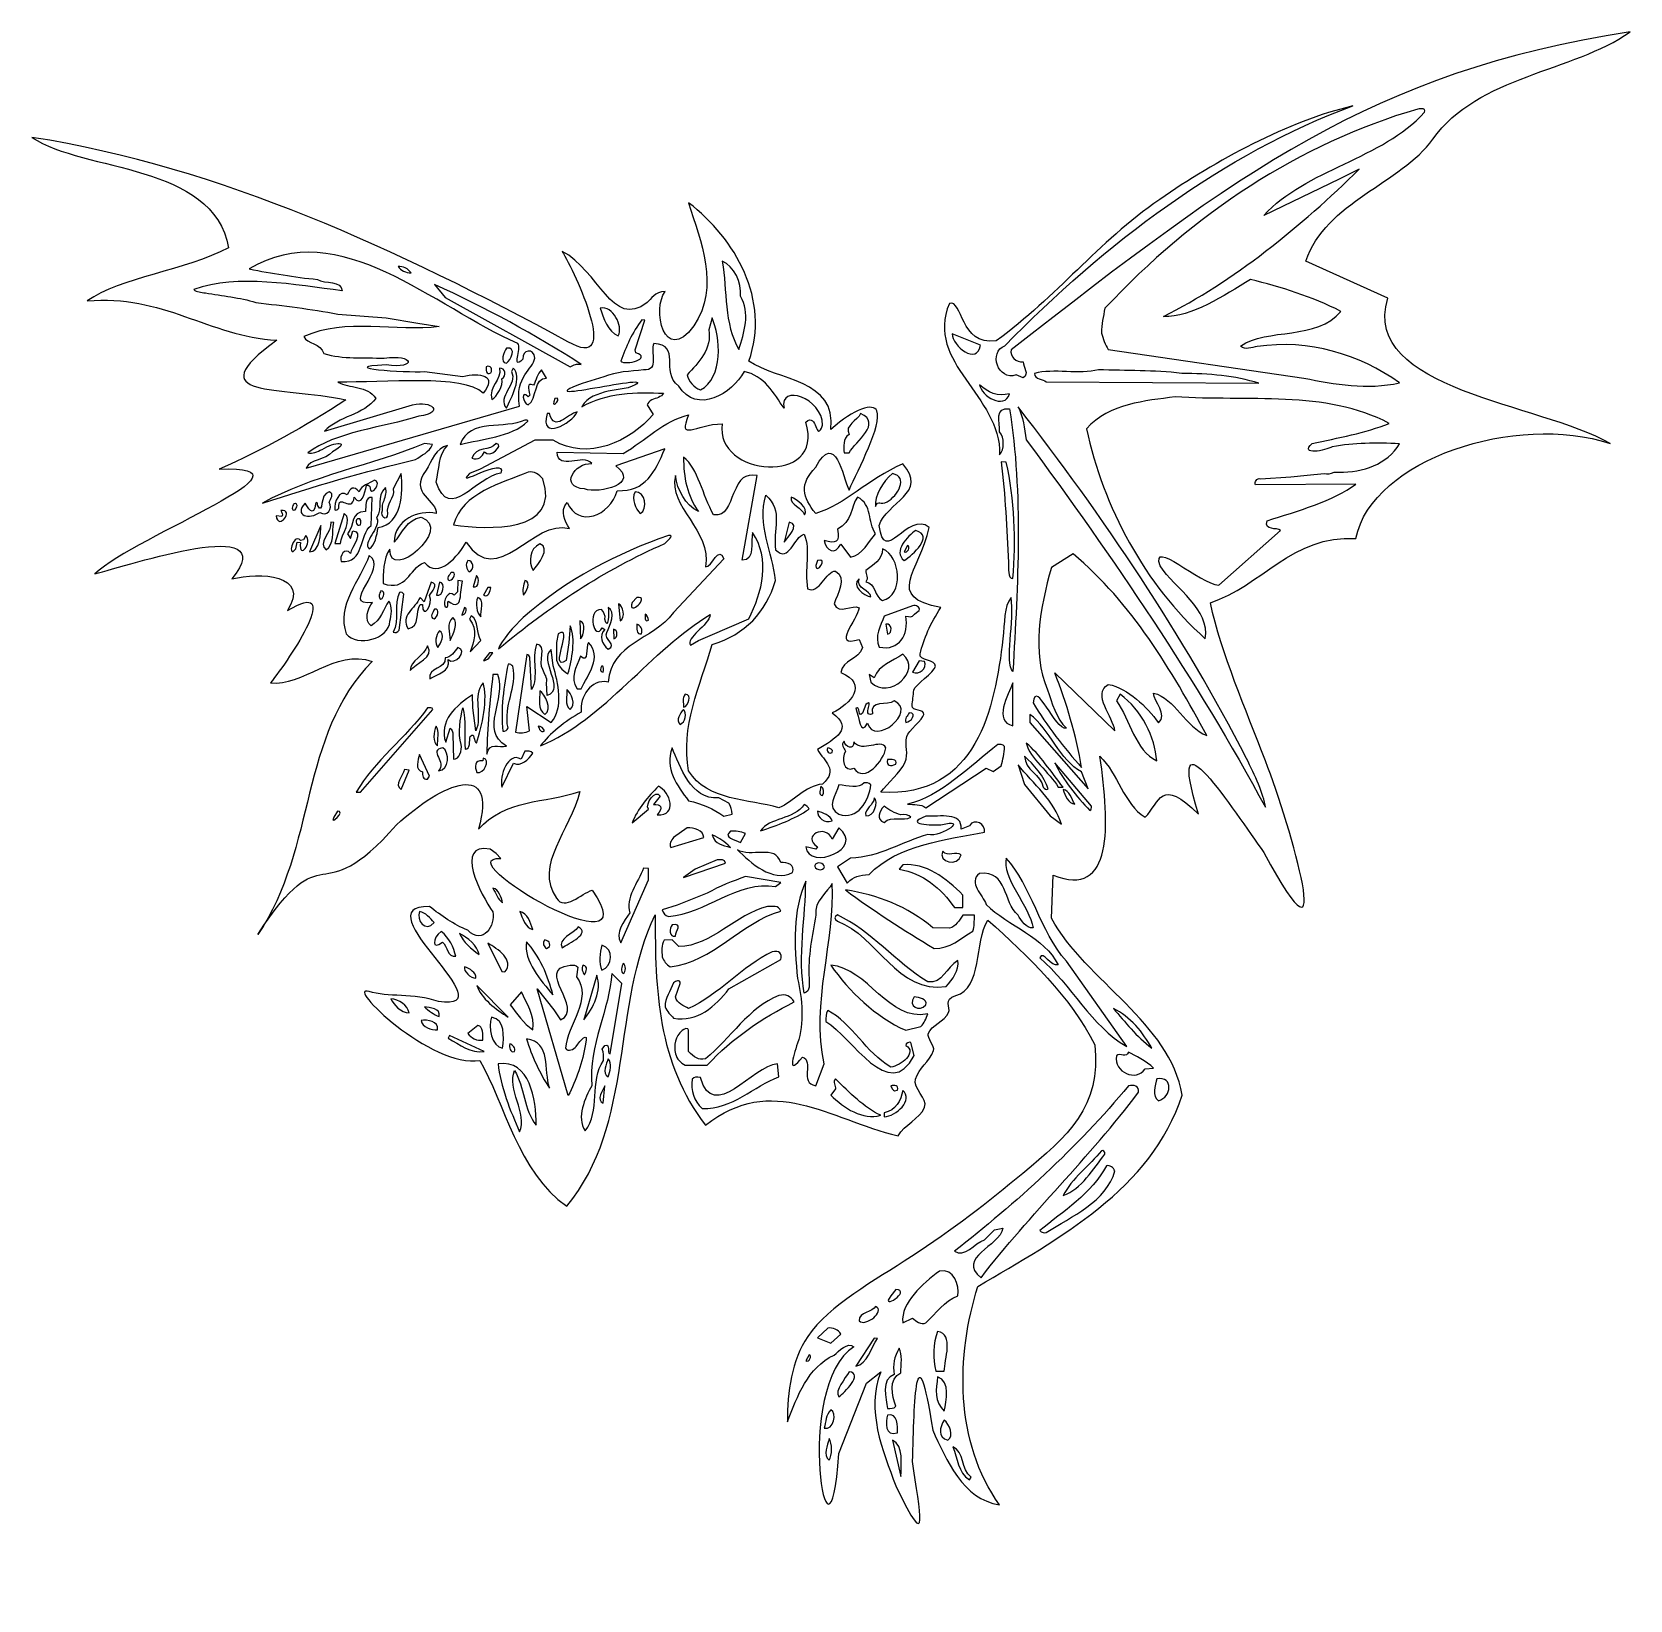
# Model space of a CAD drawing. Header units: centimetres. Extents: x -8 to 8, y -8.2 to 7.4.
import ezdxf

# ---------------------------------------------------------------- set-up
doc = ezdxf.new("R2010")
doc.units = ezdxf.units.CM
doc.header["$MEASUREMENT"] = 0
doc.layers.add('Ebene 1', color=7, linetype='Continuous')

msp = doc.modelspace()

# ---------------------------------------------------------------- linework, layer by layer
at = {"layer": 'Ebene 1'}
for points, knots in [([(1.73496, 4.29711), (1.56732, 4.23869), (1.66384, 3.94151), (1.84672, 4.00755), (1.84672, 4.00755), (1.84672, 4.00755), (1.9153, 3.97961), (1.9153, 3.97961), (1.9153, 3.97961), (1.98134, 4.02025), (1.9153, 4.08121), (1.9153, 4.13709), (1.9153, 4.13709), (1.84672, 4.12947), (1.78068, 4.19043), (1.79592, 4.25647), (1.79592, 4.25647), (4.0616, 6.02177), (5.37732, 7.02253), (7.95796, 7.42131), (7.95796, 7.42131), (7.39154, 7.02253), (6.44412, 6.98697), (5.99454, 6.35451), (5.99454, 6.35451), (5.67704, 5.91255), (4.92774, 5.72967), (4.72962, 5.13785), (4.72962, 5.13785), (4.72962, 5.13785), (5.54496, 4.76955), (5.54496, 4.76955), (5.54496, 4.76955), (5.27826, 3.85007), (7.0588, 3.72815), (7.75984, 3.32429), (7.75984, 3.32429), (6.82766, 3.63163), (5.39256, 3.17189), (5.22746, 2.37941), (5.22746, 2.37941), (4.595, 2.41497), (4.28004, 1.89935), (3.77966, 1.73933), (3.77966, 1.73933), (3.89396, 1.22117), (4.12764, 0.69031), (4.3283, 0.16453), (4.3283, 0.16453), (4.57976, -0.49078), (5.06236, -2.14432), (4.31306, -0.74732), (4.31306, -0.74732), (4.01334, -0.33838), (3.3123, 0.76651), (3.66282, -0.36632), (3.66282, -0.36632), (3.27928, 0.01213), (3.27928, -0.24694), (3.12942, -0.3968), (3.12942, -0.3968), (2.91352, -0.25964), (2.86272, 0.03753), (2.67984, 0.21025), (2.67984, 0.21025), (2.7789, -0.48062), (2.81446, -1.21214), (2.21502, -0.97338), (2.21502, -0.97338), (2.21502, -0.97338), (2.19724, -1.40264), (2.19724, -1.40264), (2.19724, -1.40264), (2.54522, -2.03256), (3.38088, -2.4415), (3.49772, -3.16286), (3.49772, -3.16286), (3.198, -4.10266), (2.26328, -4.59288), (1.46572, -5.06786), (1.46572, -5.06786), (1.24728, -5.74604), (1.23204, -6.62742), (1.68162, -7.2421), (1.68162, -7.2421), (1.31586, -7.18876), (1.14822, -6.78998), (1.01614, -6.49788), (1.01614, -6.49788), (0.8485, -5.44124), (0.83072, -6.20832), (0.81548, -6.8103), (0.81548, -6.8103), (0.88152, -7.3056), (0.99836, -7.78312), (0.64784, -7.0516), (0.64784, -7.0516), (0.51576, -6.69854), (0.34812, -6.29976), (0.49798, -5.91876), (0.49798, -5.91876), (0.49798, -5.91876), (0.35574, -6.03052), (0.35574, -6.03052), (0.35574, -6.03052), (0.35574, -6.03052), (0.08142, -6.73156), (0.08142, -6.73156), (0.08142, -6.73156), (-0.01509, -8.18952), (-0.38085, -6.05846), (0.23128, -5.6673), (0.23128, -5.6673), (0.16524, -5.6165), (0.08142, -5.71048), (0.03316, -5.75112), (0.03316, -5.75112), (-0.23099, -5.87558), (-0.33005, -6.15752), (-0.43165, -6.4166), (-0.43165, -6.4166), (-0.43165, -6.11688), (-0.39101, -5.80192), (-0.22845, -5.5657), (-0.22845, -5.5657), (-0.01001, -5.25074), (0.4294, -5.01452), (0.80278, -4.77068), (0.80278, -4.77068), (1.21426, -4.50398), (1.56224, -4.2322), (1.91276, -3.94264), (1.91276, -3.94264), (2.35472, -3.57942), (2.70016, -3.27208), (2.62904, -2.66248), (2.62904, -2.66248), (2.39536, -2.19004), (1.96356, -1.7811), (1.56478, -1.42042), (1.56478, -1.42042), (1.42762, -1.63886), (1.51144, -2.10114), (1.24474, -2.17226), (1.24474, -2.17226), (1.1152, -2.20782), (1.19902, -2.28656), (1.17362, -2.3399), (1.17362, -2.3399), (1.13298, -2.43134), (1.00344, -2.46182), (0.97042, -2.55326), (0.97042, -2.55326), (0.95772, -2.5939), (1.039, -2.67772), (1.02376, -2.71836), (1.02376, -2.71836), (0.98058, -2.8352), (0.87898, -2.89108), (0.84342, -3.00538), (0.84342, -3.00538), (0.81802, -3.0892), (0.96534, -3.2035), (0.93486, -3.28224), (0.93486, -3.28224), (0.8866, -3.40416), (0.72912, -3.45496), (0.6707, -3.56926), (0.6707, -3.56926), (-0.02525, -3.39908), (-0.58151, -2.93934), (-1.24699, -3.46258), (-1.24699, -3.46258), (-1.72451, -2.84282), (-1.74991, -2.11384), (-1.74737, -1.36962), (-1.74737, -1.36962), (-2.18171, -2.25354), (-1.94803, -3.4575), (-2.62875, -4.26776), (-2.62875, -4.26776), (-3.11389, -3.93248), (-3.24851, -3.23652), (-3.49489, -2.81742), (-3.49489, -2.81742), (-3.96733, -2.90378), (-4.85633, -2.0478), (-4.59471, -2.13162), (-4.59471, -2.13162), (-4.42199, -2.19004), (-4.14259, -2.14686), (-3.90637, -2.23068), (-3.90637, -2.23068), (-3.19009, -2.3399), (-4.68869, -1.27056), (-3.99527, -1.2858), (-3.99527, -1.2858), (-3.87589, -1.37724), (-3.75397, -1.4636), (-3.61427, -1.52202), (-3.61427, -1.52202), (-3.45933, -1.67188), (-3.33487, -1.47376), (-3.36535, -1.33914), (-3.36535, -1.33914), (-3.47965, -1.1715), (-3.75905, -0.64572), (-3.39075, -0.7143), (-3.39075, -0.7143), (-3.39075, -0.7143), (-3.33233, -0.75748), (-3.33233, -0.75748), (-3.33233, -0.75748), (-3.33233, -0.75748), (-3.28407, -0.80574), (-3.28407, -0.80574), (-3.28407, -0.80574), (-3.85557, -0.78542), (-1.77531, -1.99446), (-2.37475, -1.12324), (-2.37475, -1.12324), (-2.48397, -1.15372), (-2.64653, -1.33406), (-2.73035, -1.20198), (-2.73035, -1.20198), (-2.95895, -0.86924), (-2.59065, -0.53396), (-2.49921, -0.14026), (-2.49921, -0.14026), (-2.83957, -0.25456), (-3.25105, -0.219), (-3.50759, -0.51618), (-3.50759, -0.51618), (-3.30693, 0.17977), (-3.86319, -0.04882), (-4.32293, -0.473), (-4.32293, -0.473), (-5.12811, -1.38232), (-5.01635, -0.5111), (-5.70469, -1.5652), (-5.70469, -1.5652), (-5.11287, -0.69144), (-5.29829, 0.41345), (-4.56423, 1.15513), (-4.56423, 1.15513), (-4.93507, 1.28213), (-5.26019, 0.90113), (-5.57769, 0.94177), (-5.57769, 0.94177), (-5.37957, 1.18815), (-4.83601, 2.00349), (-5.41005, 1.66059), (-5.41005, 1.66059), (-5.17383, 2.01619), (-5.68691, 2.04921), (-5.96123, 1.97555), (-5.96123, 1.97555), (-5.44307, 2.63087), (-6.99247, 2.11017), (-7.32521, 2.02635), (-7.32521, 2.02635), (-6.91119, 2.41751), (-4.98841, 3.11093), (-6.08823, 3.07029), (-6.08823, 3.07029), (-5.65135, 3.25825), (-5.23225, 3.49447), (-4.82839, 3.75863), (-4.82839, 3.75863), (-5.47609, 3.90087), (-6.32191, 3.76371), (-5.51419, 4.35299), (-5.51419, 4.35299), (-6.19237, 4.39109), (-6.65719, 4.81527), (-7.40395, 4.74415), (-7.40395, 4.74415), (-7.07121, 4.97529), (-6.42605, 5.04641), (-5.99425, 5.27247), (-5.99425, 5.27247), (-6.15427, 6.12337), (-7.43189, 6.02177), (-7.95259, 6.37229), (-7.95259, 6.37229), (-6.05775, 6.07257), (-4.30261, 5.24961), (-2.61605, 4.33775), (-2.61605, 4.33775), (-2.07249, 4.01771), (-2.54747, 5.03117), (-2.67447, 5.23691), (-2.67447, 5.23691), (-2.30871, 5.05149), (-2.17409, 4.45713), (-1.82865, 4.72637), (-1.82865, 4.72637), (-1.78547, 4.75939), (-1.75245, 4.83813), (-1.64831, 4.83813), (-1.64831, 4.83813), (-1.78039, 4.67303), (-1.66101, 4.09137), (-1.36383, 4.49523), (-1.36383, 4.49523), (-1.09713, 4.88893), (-1.29779, 5.33851), (-1.41463, 5.71951), (-1.41463, 5.71951), (-0.94727, 5.36391), (-0.59929, 4.75177), (-0.81519, 4.14471), (-0.81519, 4.14471), (-0.53071, 3.94913), (0.06618, 3.96183), (0.00014, 3.46399), (0.00014, 3.46399), (0.23636, 3.67227), (0.42686, 3.73069), (0.45988, 3.64941), (0.45988, 3.64941), (0.51322, 3.51479), (0.27446, 3.06775), (0.18302, 2.85947), (0.18302, 2.85947), (0.11698, 2.99663), (0.0484, 3.45637), (-0.14971, 3.08807), (-0.14971, 3.08807), (-0.31481, 2.92043), (-0.28179, 2.79089), (-0.14971, 2.62833), (-0.14971, 2.62833), (0.14746, 2.71723), (0.3659, 2.96615), (0.71642, 3.12109), (0.71642, 3.12109), (0.98058, 2.83661), (0.54878, 2.73247), (0.48274, 2.50895), (0.48274, 2.50895), (0.531, 2.08477), (0.76468, 2.66389), (0.98058, 2.48863), (0.98058, 2.48863), (0.88152, 2.04159), (0.531, 1.79775), (1.09742, 1.69107), (1.09742, 1.69107), (0.99074, 1.53359), (0.92724, 1.38119), (0.88914, 1.22879), (0.88914, 1.22879), (0.87136, 1.16021), (1.0517, 1.17291), (1.04154, 1.10433), (1.04154, 1.10433), (1.03392, 1.05099), (0.83326, 0.91891), (0.82818, 0.86811), (0.82818, 0.86811), (0.82056, 0.81477), (0.81548, 0.76397), (0.8104, 0.71317), (0.8104, 0.71317), (0.80278, 0.65475), (0.9374, 0.68269), (0.92724, 0.62681), (0.92724, 0.62681), (0.91962, 0.58363), (0.76976, 0.45409), (0.75706, 0.40837), (0.75706, 0.40837), (0.7342, 0.31185), (0.78246, 0.24327), (0.73674, 0.14421), (0.73674, 0.14421), (0.6961, 0.05531), (0.56656, -0.05898), (0.49798, -0.14788), (0.49798, -0.14788), (1.4581, -0.20376), (1.63336, 0.69539), (1.71464, 1.38119), (1.71464, 1.38119), (1.73242, 1.53867), (1.72226, 1.70377), (1.79592, 1.79267), (1.79592, 1.79267), (1.83148, 1.56661), (1.72988, 1.13989), (1.8137, 1.05607), (1.8137, 1.05607), (1.8645, 1.92221), (1.9153, 2.82137), (1.78068, 3.66973), (1.78068, 3.66973), (1.63082, 3.69513), (1.68162, 3.53257), (1.68162, 3.44113), (1.68162, 3.44113), (1.72988, 3.38525), (1.72988, 3.25825), (1.68162, 3.21253), (1.68162, 3.21253), (1.69686, 3.80435), (0.93232, 4.12185), (1.18124, 4.71875), (1.18124, 4.71875), (1.31586, 4.76193), (1.2803, 4.29965), (1.64606, 4.34537), (1.64606, 4.34537), (2.26328, 4.79495), (2.64428, 5.31565), (3.27674, 5.75507), (3.27674, 5.75507), (3.82538, 6.13607), (4.5569, 6.53739), (5.19952, 6.68471), (5.19952, 6.68471), (3.91682, 6.21735), (2.71794, 5.30803), (1.73496, 4.29711)], [0, 0, 0, 0, 0.00943396, 0.00943396, 0.00943396, 0.00943396, 0.01886792, 0.01886792, 0.01886792, 0.01886792, 0.02830189, 0.02830189, 0.02830189, 0.02830189, 0.03773585, 0.03773585, 0.03773585, 0.03773585, 0.04716981, 0.04716981, 0.04716981, 0.04716981, 0.05660377, 0.05660377, 0.05660377, 0.05660377, 0.06603774, 0.06603774, 0.06603774, 0.06603774, 0.0754717, 0.0754717, 0.0754717, 0.0754717, 0.08490566, 0.08490566, 0.08490566, 0.08490566, 0.09433962, 0.09433962, 0.09433962, 0.09433962, 0.10377358, 0.10377358, 0.10377358, 0.10377358, 0.11320755, 0.11320755, 0.11320755, 0.11320755, 0.12264151, 0.12264151, 0.12264151, 0.12264151, 0.13207547, 0.13207547, 0.13207547, 0.13207547, 0.14150943, 0.14150943, 0.14150943, 0.14150943, 0.1509434, 0.1509434, 0.1509434, 0.1509434, 0.16037736, 0.16037736, 0.16037736, 0.16037736, 0.16981132, 0.16981132, 0.16981132, 0.16981132, 0.17924528, 0.17924528, 0.17924528, 0.17924528, 0.18867925, 0.18867925, 0.18867925, 0.18867925, 0.19811321, 0.19811321, 0.19811321, 0.19811321, 0.20754717, 0.20754717, 0.20754717, 0.20754717, 0.21698113, 0.21698113, 0.21698113, 0.21698113, 0.22641509, 0.22641509, 0.22641509, 0.22641509, 0.23584906, 0.23584906, 0.23584906, 0.23584906, 0.24528302, 0.24528302, 0.24528302, 0.24528302, 0.25471698, 0.25471698, 0.25471698, 0.25471698, 0.26415094, 0.26415094, 0.26415094, 0.26415094, 0.27358491, 0.27358491, 0.27358491, 0.27358491, 0.28301887, 0.28301887, 0.28301887, 0.28301887, 0.29245283, 0.29245283, 0.29245283, 0.29245283, 0.30188679, 0.30188679, 0.30188679, 0.30188679, 0.31132075, 0.31132075, 0.31132075, 0.31132075, 0.32075472, 0.32075472, 0.32075472, 0.32075472, 0.33018868, 0.33018868, 0.33018868, 0.33018868, 0.33962264, 0.33962264, 0.33962264, 0.33962264, 0.3490566, 0.3490566, 0.3490566, 0.3490566, 0.35849057, 0.35849057, 0.35849057, 0.35849057, 0.36792453, 0.36792453, 0.36792453, 0.36792453, 0.37735849, 0.37735849, 0.37735849, 0.37735849, 0.38679245, 0.38679245, 0.38679245, 0.38679245, 0.39622642, 0.39622642, 0.39622642, 0.39622642, 0.40566038, 0.40566038, 0.40566038, 0.40566038, 0.41509434, 0.41509434, 0.41509434, 0.41509434, 0.4245283, 0.4245283, 0.4245283, 0.4245283, 0.43396226, 0.43396226, 0.43396226, 0.43396226, 0.44339623, 0.44339623, 0.44339623, 0.44339623, 0.45283019, 0.45283019, 0.45283019, 0.45283019, 0.46226415, 0.46226415, 0.46226415, 0.46226415, 0.47169811, 0.47169811, 0.47169811, 0.47169811, 0.48113208, 0.48113208, 0.48113208, 0.48113208, 0.49056604, 0.49056604, 0.49056604, 0.49056604, 0.5, 0.5, 0.5, 0.5, 0.50943396, 0.50943396, 0.50943396, 0.50943396, 0.51886792, 0.51886792, 0.51886792, 0.51886792, 0.52830189, 0.52830189, 0.52830189, 0.52830189, 0.53773585, 0.53773585, 0.53773585, 0.53773585, 0.54716981, 0.54716981, 0.54716981, 0.54716981, 0.55660377, 0.55660377, 0.55660377, 0.55660377, 0.56603774, 0.56603774, 0.56603774, 0.56603774, 0.5754717, 0.5754717, 0.5754717, 0.5754717, 0.58490566, 0.58490566, 0.58490566, 0.58490566, 0.59433962, 0.59433962, 0.59433962, 0.59433962, 0.60377358, 0.60377358, 0.60377358, 0.60377358, 0.61320755, 0.61320755, 0.61320755, 0.61320755, 0.62264151, 0.62264151, 0.62264151, 0.62264151, 0.63207547, 0.63207547, 0.63207547, 0.63207547, 0.64150943, 0.64150943, 0.64150943, 0.64150943, 0.6509434, 0.6509434, 0.6509434, 0.6509434, 0.66037736, 0.66037736, 0.66037736, 0.66037736, 0.66981132, 0.66981132, 0.66981132, 0.66981132, 0.67924528, 0.67924528, 0.67924528, 0.67924528, 0.68867925, 0.68867925, 0.68867925, 0.68867925, 0.69811321, 0.69811321, 0.69811321, 0.69811321, 0.70754717, 0.70754717, 0.70754717, 0.70754717, 0.71698113, 0.71698113, 0.71698113, 0.71698113, 0.72641509, 0.72641509, 0.72641509, 0.72641509, 0.73584906, 0.73584906, 0.73584906, 0.73584906, 0.74528302, 0.74528302, 0.74528302, 0.74528302, 0.75471698, 0.75471698, 0.75471698, 0.75471698, 0.76415094, 0.76415094, 0.76415094, 0.76415094, 0.77358491, 0.77358491, 0.77358491, 0.77358491, 0.78301887, 0.78301887, 0.78301887, 0.78301887, 0.79245283, 0.79245283, 0.79245283, 0.79245283, 0.80188679, 0.80188679, 0.80188679, 0.80188679, 0.81132075, 0.81132075, 0.81132075, 0.81132075, 0.82075472, 0.82075472, 0.82075472, 0.82075472, 0.83018868, 0.83018868, 0.83018868, 0.83018868, 0.83962264, 0.83962264, 0.83962264, 0.83962264, 0.8490566, 0.8490566, 0.8490566, 0.8490566, 0.85849057, 0.85849057, 0.85849057, 0.85849057, 0.86792453, 0.86792453, 0.86792453, 0.86792453, 0.87735849, 0.87735849, 0.87735849, 0.87735849, 0.88679245, 0.88679245, 0.88679245, 0.88679245, 0.89622642, 0.89622642, 0.89622642, 0.89622642, 0.90566038, 0.90566038, 0.90566038, 0.90566038, 0.91509434, 0.91509434, 0.91509434, 0.91509434, 0.9245283, 0.9245283, 0.9245283, 0.9245283, 0.93396226, 0.93396226, 0.93396226, 0.93396226, 0.94339623, 0.94339623, 0.94339623, 0.94339623, 0.95283019, 0.95283019, 0.95283019, 0.95283019, 0.96226415, 0.96226415, 0.96226415, 0.96226415, 0.97169811, 0.97169811, 0.97169811, 0.97169811, 0.98113208, 0.98113208, 0.98113208, 0.98113208, 0.99056604, 0.99056604, 0.99056604, 0.99056604, 1, 1, 1, 1]), ([(-3.22819, 4.27425), (-3.12151, 4.28949), (-3.18501, 4.15233), (-3.22819, 4.12439), (-3.22819, 4.12439), (-3.29931, 4.12947), (-3.25359, 4.23615), (-3.22819, 4.27425)], [0, 0, 0, 0, 0.5, 0.5, 0.5, 0.5, 1, 1, 1, 1]), ([(-3.42885, 4.08883), (-3.38313, 4.10661), (-3.36535, 4.06343), (-3.38313, 4.02787), (-3.38313, 4.02787), (-3.43139, 4.00247), (-3.43393, 4.05835), (-3.42885, 4.08883)], [0, 0, 0, 0, 0.5, 0.5, 0.5, 0.5, 1, 1, 1, 1]), ([(-3.29677, 4.07359), (-3.23581, 4.08121), (-3.22819, 3.99231), (-3.27391, 3.96945), (-3.27391, 3.96945), (-3.25359, 3.90087), (-3.32725, 3.78911), (-3.37297, 3.76371), (-3.37297, 3.76371), (-3.41615, 3.88563), (-3.27137, 3.95675), (-3.29677, 4.07359)], [0, 0, 0, 0, 0.33333333, 0.33333333, 0.33333333, 0.33333333, 0.66666667, 0.66666667, 0.66666667, 0.66666667, 1, 1, 1, 1]), ([(-3.16215, 4.07359), (-3.06309, 3.98977), (-3.18247, 3.77641), (-3.22819, 3.67481), (-3.22819, 3.67481), (-3.32979, 3.78911), (-3.11135, 3.91357), (-3.17993, 4.04057), (-3.17993, 4.04057), (-3.17993, 4.04057), (-3.16215, 4.07359), (-3.16215, 4.07359)], [0, 0, 0, 0, 0.33333333, 0.33333333, 0.33333333, 0.33333333, 0.66666667, 0.66666667, 0.66666667, 0.66666667, 1, 1, 1, 1]), ([(-3.01229, 3.03981), (-2.95387, 3.05251), (-2.90307, 3.01441), (-2.86497, 2.97123), (-2.86497, 2.97123), (-2.68717, 2.43275), (-3.40853, 2.46577), (-3.75651, 2.51403), (-3.75651, 2.51403), (-3.67015, 2.83407), (-3.27645, 2.92805), (-3.01229, 3.03981)], [0, 0, 0, 0, 0.33333333, 0.33333333, 0.33333333, 0.33333333, 0.66666667, 0.66666667, 0.66666667, 0.66666667, 1, 1, 1, 1]), ([(1.69686, 3.14141), (1.69686, 3.14141), (1.74766, 3.13887), (1.74766, 3.13887), (1.74766, 3.13887), (1.83148, 2.77311), (1.84672, 2.35401), (1.8137, 1.98063), (1.8137, 1.98063), (1.76036, 1.97809), (1.77306, 2.08477), (1.77052, 2.13811), (1.77052, 2.13811), (1.7502, 2.47339), (1.74004, 2.81375), (1.69686, 3.14141)], [0, 0, 0, 0, 0.25, 0.25, 0.25, 0.25, 0.5, 0.5, 0.5, 0.5, 0.75, 0.75, 0.75, 0.75, 1, 1, 1, 1]), ([(-0.64755, 2.80867), (-0.73137, 2.52165), (-0.58151, 2.24225), (-0.54849, 1.96031), (-0.54849, 1.96031), (-0.64755, 1.64027), (-0.84821, 1.42437), (-1.18095, 1.32277), (-1.18095, 1.32277), (-1.29779, 0.91383), (-1.49845, 0.49727), (-1.41463, 0.06547), (-1.41463, 0.06547), (-1.22921, -0.23424), (-0.81519, -0.21646), (-0.51547, -0.30282), (-0.51547, -0.30282), (-0.36561, -0.24186), (-0.26401, -0.08438), (-0.08113, -0.0666), (-0.08113, -0.0666), (0.08142, 0.08325), (-0.06589, 0.15691), (-0.13193, 0.27629), (-0.13193, 0.27629), (0.0484, 0.38805), (0.23128, 0.48711), (0.01538, 0.64205), (0.01538, 0.64205), (0.19826, 0.72841), (0.38114, 0.93161), (0.0992, 1.04337), (0.0992, 1.04337), (0.11698, 1.17291), (0.28208, 1.17037), (0.3151, 1.29229), (0.3151, 1.29229), (0.3151, 1.29229), (0.28208, 1.37357), (0.28208, 1.37357), (0.28208, 1.37357), (0.00014, 1.28721), (0.26684, 1.56915), (0.28208, 1.68853), (0.28208, 1.68853), (0.21604, 1.72917), (0.08142, 1.61487), (0.03316, 1.72663), (0.03316, 1.72663), (0.06618, 1.83077), (0.16524, 1.98317), (0.0484, 2.05429), (0.0484, 2.05429), (-0.04811, 2.05937), (-0.11415, 1.81553), (-0.23099, 1.87903), (-0.23099, 1.87903), (-0.26401, 2.07207), (-0.19797, 2.25749), (-0.26401, 2.42259), (-0.26401, 2.42259), (-0.36561, 2.39719), (-0.41387, 2.13049), (-0.54849, 2.26511), (-0.54849, 2.26511), (-0.58151, 2.45815), (-0.46467, 2.65627), (-0.64755, 2.80867)], [0, 0, 0, 0, 0.05882353, 0.05882353, 0.05882353, 0.05882353, 0.11764706, 0.11764706, 0.11764706, 0.11764706, 0.17647059, 0.17647059, 0.17647059, 0.17647059, 0.23529412, 0.23529412, 0.23529412, 0.23529412, 0.29411765, 0.29411765, 0.29411765, 0.29411765, 0.35294118, 0.35294118, 0.35294118, 0.35294118, 0.41176471, 0.41176471, 0.41176471, 0.41176471, 0.47058824, 0.47058824, 0.47058824, 0.47058824, 0.52941176, 0.52941176, 0.52941176, 0.52941176, 0.58823529, 0.58823529, 0.58823529, 0.58823529, 0.64705882, 0.64705882, 0.64705882, 0.64705882, 0.70588235, 0.70588235, 0.70588235, 0.70588235, 0.76470588, 0.76470588, 0.76470588, 0.76470588, 0.82352941, 0.82352941, 0.82352941, 0.82352941, 0.88235294, 0.88235294, 0.88235294, 0.88235294, 0.94117647, 0.94117647, 0.94117647, 0.94117647, 1, 1, 1, 1]), ([(-4.71155, 2.57499), (-4.67091, 2.58515), (-4.67345, 2.53689), (-4.68107, 2.51403), (-4.68107, 2.51403), (-4.72171, 2.49625), (-4.73949, 2.55213), (-4.71155, 2.57499)], [0, 0, 0, 0, 0.5, 0.5, 0.5, 0.5, 1, 1, 1, 1]), ([(0.76468, 2.30829), (0.7977, 2.30067), (0.76468, 2.22447), (0.73166, 2.24733), (0.73166, 2.24733), (0.73166, 2.24733), (0.76468, 2.30829), (0.76468, 2.30829)], [0, 0, 0, 0, 0.5, 0.5, 0.5, 0.5, 1, 1, 1, 1]), ([(0.54878, 1.52597), (0.61482, 1.53613), (0.61482, 1.43453), (0.56656, 1.42691), (0.56656, 1.42691), (0.56656, 1.42691), (0.54878, 1.52597), (0.54878, 1.52597)], [0, 0, 0, 0, 0.5, 0.5, 0.5, 0.5, 1, 1, 1, 1]), ([(-2.89545, 0.86049), (-2.84719, 0.83001), (-2.76591, 0.68015), (-2.84719, 0.62681), (-2.84719, 0.62681), (-2.92339, 0.68015), (-2.89545, 0.77921), (-2.89545, 0.86049)], [0, 0, 0, 0, 0.5, 0.5, 0.5, 0.5, 1, 1, 1, 1]), ([(-2.59573, -1.87), (-2.95387, -1.9081), (-2.44333, -2.29926), (-2.68971, -2.41356), (-2.68971, -2.41356), (-2.68971, -2.41356), (-2.75829, -2.3145), (-2.75829, -2.3145), (-2.75829, -2.3145), (-2.75829, -2.3145), (-2.92339, -2.10622), (-2.92339, -2.10622), (-2.92339, -2.10622), (-2.92339, -2.10622), (-2.61351, -3.16794), (-2.61351, -3.16794), (-2.61351, -3.16794), (-2.53477, -3.01554), (-2.47127, -2.83266), (-2.44079, -2.65486), (-2.44079, -2.65486), (-2.41031, -2.51262), (-2.49159, -2.6193), (-2.53477, -2.68026), (-2.53477, -2.68026), (-2.56017, -2.70566), (-2.61351, -2.73868), (-2.64145, -2.6955), (-2.64145, -2.6955), (-2.62367, -2.46436), (-2.36713, -2.20528), (-2.52969, -1.9843), (-2.52969, -1.9843), (-2.52969, -1.9843), (-2.51699, -1.89032), (-2.51699, -1.89032), (-2.51699, -1.89032), (-2.53477, -1.85984), (-2.56779, -1.87), (-2.59573, -1.87)], [0, 0, 0, 0, 0.1, 0.1, 0.1, 0.1, 0.2, 0.2, 0.2, 0.2, 0.3, 0.3, 0.3, 0.3, 0.4, 0.4, 0.4, 0.4, 0.5, 0.5, 0.5, 0.5, 0.6, 0.6, 0.6, 0.6, 0.7, 0.7, 0.7, 0.7, 0.8, 0.8, 0.8, 0.8, 0.9, 0.9, 0.9, 0.9, 1, 1, 1, 1])]:
    msp.add_open_spline(points, degree=3, knots=knots, dxfattribs=at)
at = {"layer": 'Ebene 1', "color": 7}
for points, knots in [([(5.84468, 6.65423), (5.8777, 6.65423), (5.9285, 6.67201), (5.91072, 6.62121), (5.91072, 6.62121), (5.49416, 6.15639), (4.72962, 6.05479), (4.31306, 5.59505), (4.31306, 5.59505), (4.31306, 5.59505), (5.06236, 5.95573), (5.06236, 5.95573), (5.06236, 5.95573), (5.06236, 5.95573), (5.26048, 6.05479), (5.26048, 6.05479), (5.26048, 6.05479), (4.69406, 5.49345), (3.99556, 4.92703), (3.3123, 4.58921), (3.3123, 4.58921), (3.59424, 4.57905), (3.91174, 4.79495), (4.17844, 4.95751), (4.17844, 4.95751), (4.47816, 4.88131), (4.79312, 4.78733), (5.0776, 4.64001), (5.0776, 4.64001), (4.84392, 4.35045), (4.34354, 4.47745), (4.07938, 4.29457), (4.07938, 4.29457), (4.12764, 4.25139), (4.19368, 4.27933), (4.24448, 4.28949), (4.24448, 4.28949), (4.76264, 4.36569), (5.26048, 4.21329), (5.6618, 3.92881), (5.6618, 3.92881), (5.3443, 3.85515), (5.01156, 3.91357), (4.71184, 3.97453), (4.71184, 3.97453), (4.71184, 3.97453), (2.76366, 4.26155), (2.76366, 4.26155), (2.76366, 4.26155), (2.73064, 4.30473), (2.71286, 4.37077), (2.69508, 4.42411), (2.69508, 4.42411), (2.69508, 4.51047), (2.71286, 4.58921), (2.73064, 4.67049), (2.73064, 4.67049), (3.61202, 5.61537), (4.66104, 6.30625), (5.84468, 6.65423)], [0, 0, 0, 0, 0.06666667, 0.06666667, 0.06666667, 0.06666667, 0.13333333, 0.13333333, 0.13333333, 0.13333333, 0.2, 0.2, 0.2, 0.2, 0.26666667, 0.26666667, 0.26666667, 0.26666667, 0.33333333, 0.33333333, 0.33333333, 0.33333333, 0.4, 0.4, 0.4, 0.4, 0.46666667, 0.46666667, 0.46666667, 0.46666667, 0.53333333, 0.53333333, 0.53333333, 0.53333333, 0.6, 0.6, 0.6, 0.6, 0.66666667, 0.66666667, 0.66666667, 0.66666667, 0.73333333, 0.73333333, 0.73333333, 0.73333333, 0.8, 0.8, 0.8, 0.8, 0.86666667, 0.86666667, 0.86666667, 0.86666667, 0.93333333, 0.93333333, 0.93333333, 0.93333333, 1, 1, 1, 1]), ([(-2.94625, 4.17265), (-2.96149, 4.06597), (-3.14691, 3.99485), (-3.09865, 3.69513), (-3.09865, 3.69513), (-3.09865, 3.69513), (-5.22209, 3.07791), (-5.22209, 3.07791), (-5.22209, 3.07791), (-5.18653, 3.17189), (-5.02905, 3.15665), (-4.96047, 3.24047), (-4.96047, 3.24047), (-4.76235, 3.35223), (-4.94523, 3.34461), (-5.06461, 3.26333), (-5.06461, 3.26333), (-5.11287, 3.24809), (-5.15605, 3.21507), (-5.20685, 3.23031), (-5.20685, 3.23031), (-4.93253, 3.44113), (-4.46263, 3.48177), (-4.09941, 3.59607), (-4.09941, 3.59607), (-3.83525, 3.63163), (-3.97495, 3.75863), (-4.16291, 3.70783), (-4.16291, 3.70783), (-4.16291, 3.70783), (-5.03921, 3.44621), (-5.03921, 3.44621), (-5.03921, 3.44621), (-4.90205, 3.59607), (-4.64805, 3.60877), (-4.52867, 3.77387), (-4.52867, 3.77387), (-4.61249, 3.90341), (-4.79537, 3.87293), (-4.90713, 3.93643), (-4.90713, 3.93643), (-4.45755, 3.92627), (-3.64729, 4.01771), (-3.46187, 3.82467), (-3.46187, 3.82467), (-3.30947, 4.00247), (-3.49997, 4.03549), (-3.66253, 3.98977), (-3.66253, 3.98977), (-3.66253, 3.98977), (-4.04607, 4.04057), (-4.04607, 4.04057), (-4.04607, 4.04057), (-4.23149, 4.02787), (-4.95031, 4.08121), (-4.42707, 4.10661), (-4.42707, 4.10661), (-4.10957, 4.06343), (-4.15021, 4.22091), (-4.44485, 4.17265), (-4.44485, 4.17265), (-4.65567, 4.18281), (-4.85125, 4.15995), (-5.04683, 4.22091), (-5.04683, 4.22091), (-5.07731, 4.32251), (-5.21193, 4.31489), (-5.24495, 4.38855), (-5.24495, 4.38855), (-4.83347, 4.57651), (-4.32547, 4.43681), (-3.89875, 4.48761), (-3.89875, 4.48761), (-3.89875, 4.48761), (-4.11211, 4.52317), (-4.11211, 4.52317), (-4.11211, 4.52317), (-4.11211, 4.52317), (-4.42707, 4.57397), (-4.42707, 4.57397), (-4.42707, 4.57397), (-4.42707, 4.57397), (-4.90713, 4.61207), (-4.90713, 4.61207), (-4.90713, 4.61207), (-5.17383, 4.66541), (-5.44815, 4.69335), (-5.72247, 4.72891), (-5.72247, 4.72891), (-5.88249, 4.77717), (-6.05775, 4.79495), (-6.22539, 4.82289), (-6.22539, 4.82289), (-6.26603, 4.83051), (-6.31683, 4.83051), (-6.34223, 4.85591), (-6.34223, 4.85591), (-5.90281, 5.01593), (-5.33131, 4.90163), (-4.86395, 4.84575), (-4.86395, 4.84575), (-4.86903, 4.94989), (-5.03667, 4.91179), (-5.11033, 4.95751), (-5.11033, 4.95751), (-5.33893, 4.98037), (-5.56753, 5.01847), (-5.78851, 5.06165), (-5.78851, 5.06165), (-4.89951, 5.60521), (-3.94193, 4.67811), (-3.11643, 4.31997), (-3.11643, 4.31997), (-3.07071, 4.27679), (-3.18755, 4.05073), (-3.06563, 4.16249), (-3.06563, 4.16249), (-3.07579, 4.26409), (-2.95387, 4.27679), (-2.94625, 4.17265)], [0, 0, 0, 0, 0.03333333, 0.03333333, 0.03333333, 0.03333333, 0.06666667, 0.06666667, 0.06666667, 0.06666667, 0.1, 0.1, 0.1, 0.1, 0.13333333, 0.13333333, 0.13333333, 0.13333333, 0.16666667, 0.16666667, 0.16666667, 0.16666667, 0.2, 0.2, 0.2, 0.2, 0.23333333, 0.23333333, 0.23333333, 0.23333333, 0.26666667, 0.26666667, 0.26666667, 0.26666667, 0.3, 0.3, 0.3, 0.3, 0.33333333, 0.33333333, 0.33333333, 0.33333333, 0.36666667, 0.36666667, 0.36666667, 0.36666667, 0.4, 0.4, 0.4, 0.4, 0.43333333, 0.43333333, 0.43333333, 0.43333333, 0.46666667, 0.46666667, 0.46666667, 0.46666667, 0.5, 0.5, 0.5, 0.5, 0.53333333, 0.53333333, 0.53333333, 0.53333333, 0.56666667, 0.56666667, 0.56666667, 0.56666667, 0.6, 0.6, 0.6, 0.6, 0.63333333, 0.63333333, 0.63333333, 0.63333333, 0.66666667, 0.66666667, 0.66666667, 0.66666667, 0.7, 0.7, 0.7, 0.7, 0.73333333, 0.73333333, 0.73333333, 0.73333333, 0.76666667, 0.76666667, 0.76666667, 0.76666667, 0.8, 0.8, 0.8, 0.8, 0.83333333, 0.83333333, 0.83333333, 0.83333333, 0.86666667, 0.86666667, 0.86666667, 0.86666667, 0.9, 0.9, 0.9, 0.9, 0.93333333, 0.93333333, 0.93333333, 0.93333333, 0.96666667, 0.96666667, 0.96666667, 0.96666667, 1, 1, 1, 1]), ([(-4.17815, 5.02355), (-4.22641, 5.02355), (-4.28483, 5.04895), (-4.30769, 5.08705), (-4.30769, 5.08705), (-4.26197, 5.09213), (-4.20355, 5.06165), (-4.17815, 5.02355)], [0, 0, 0, 0, 0.5, 0.5, 0.5, 0.5, 1, 1, 1, 1]), ([(-1.07935, 5.13785), (-0.96505, 5.09213), (-0.88123, 4.92703), (-0.89901, 4.78987), (-0.89901, 4.78987), (-0.79741, 4.62985), (-0.86345, 4.41903), (-0.91425, 4.26155), (-0.91425, 4.26155), (-1.06411, 4.50793), (-1.03109, 4.84829), (-1.07935, 5.13785)], [0, 0, 0, 0, 0.33333333, 0.33333333, 0.33333333, 0.33333333, 0.66666667, 0.66666667, 0.66666667, 0.66666667, 1, 1, 1, 1]), ([(-3.94447, 4.90671), (-3.44663, 4.68319), (-2.93355, 4.40125), (-2.48397, 4.11169), (-2.48397, 4.11169), (-2.53477, 4.12185), (-2.55255, 4.10661), (-2.59573, 4.08883), (-2.59573, 4.08883), (-2.59573, 4.08883), (-3.84033, 4.77717), (-3.84033, 4.77717), (-3.84033, 4.77717), (-3.84033, 4.77717), (-3.94447, 4.90671), (-3.94447, 4.90671)], [0, 0, 0, 0, 0.25, 0.25, 0.25, 0.25, 0.5, 0.5, 0.5, 0.5, 0.75, 0.75, 0.75, 0.75, 1, 1, 1, 1]), ([(-2.29601, 4.67303), (-2.16647, 4.69589), (-2.06487, 4.49523), (-2.11567, 4.39617), (-2.11567, 4.39617), (-2.21727, 4.43173), (-2.26299, 4.57905), (-2.29601, 4.67303)], [0, 0, 0, 0, 0.5, 0.5, 0.5, 0.5, 1, 1, 1, 1]), ([(-1.87945, 4.55619), (-1.87945, 4.55619), (-1.85151, 4.55365), (-1.85151, 4.55365), (-1.85151, 4.55365), (-1.85151, 4.55365), (-1.94803, 4.25647), (-1.94803, 4.25647), (-1.94803, 4.25647), (-1.94803, 4.25647), (-1.94041, 4.22853), (-1.94041, 4.22853), (-1.94041, 4.22853), (-1.77277, 4.17265), (-2.03947, 4.09645), (-2.09027, 4.14471), (-2.09027, 4.14471), (-2.03693, 4.28187), (-1.97851, 4.43173), (-1.87945, 4.55619)], [0, 0, 0, 0, 0.2, 0.2, 0.2, 0.2, 0.4, 0.4, 0.4, 0.4, 0.6, 0.6, 0.6, 0.6, 0.8, 0.8, 0.8, 0.8, 1, 1, 1, 1]), ([(-1.18095, 4.57397), (-1.09713, 4.38601), (-1.06411, 3.97707), (-1.29779, 3.85769), (-1.29779, 3.85769), (-1.36383, 3.88055), (-1.41463, 3.94405), (-1.42987, 4.00755), (-1.42987, 4.00755), (-1.31557, 4.12439), (-1.18095, 4.27171), (-1.21397, 4.45713), (-1.21397, 4.45713), (-1.21397, 4.45713), (-1.18095, 4.57397), (-1.18095, 4.57397)], [0, 0, 0, 0, 0.25, 0.25, 0.25, 0.25, 0.5, 0.5, 0.5, 0.5, 0.75, 0.75, 0.75, 0.75, 1, 1, 1, 1]), ([(-4.34579, 2.34131), (-4.34579, 2.56483), (-4.09941, 2.67151), (-3.92923, 2.62579), (-3.92923, 2.62579), (-3.90891, 2.75025), (-4.20863, 2.82899), (-4.02829, 3.05759), (-4.02829, 3.05759), (-3.97241, 3.14649), (-3.93177, 3.28365), (-3.81493, 3.30397), (-3.81493, 3.30397), (-3.90891, 3.20999), (-3.89621, 3.06521), (-3.92923, 2.94075), (-3.92923, 2.94075), (-3.79461, 2.52927), (-3.53299, 2.99663), (-3.28407, 3.02965), (-3.28407, 3.02965), (-3.22057, 3.20745), (-3.77175, 2.86709), (-3.59649, 3.02457), (-3.59649, 3.02457), (-3.59649, 3.02457), (-3.48981, 3.07029), (-3.48981, 3.07029), (-3.48981, 3.07029), (-3.48981, 3.07029), (-2.94625, 3.35731), (-2.94625, 3.35731), (-2.94625, 3.35731), (-2.94625, 3.35731), (-2.76337, 3.35731), (-2.76337, 3.35731), (-2.76337, 3.35731), (-2.42301, 3.14649), (-1.99629, 3.34461), (-1.76769, 3.61385), (-1.76769, 3.61385), (-1.76769, 3.61385), (-1.82865, 3.70783), (-1.82865, 3.70783), (-1.82865, 3.70783), (-1.82103, 3.72815), (-1.80325, 3.74847), (-1.78039, 3.75863), (-1.78039, 3.75863), (-1.74229, 3.77641), (-1.68641, 3.78403), (-1.66355, 3.82467), (-1.66355, 3.82467), (-1.93025, 3.83737), (-2.23759, 3.83229), (-2.47889, 3.69005), (-2.47889, 3.69005), (-2.42555, 3.79165), (-2.31633, 3.81451), (-2.21727, 3.84499), (-2.21727, 3.84499), (-2.21727, 3.84499), (-2.01661, 3.87801), (-2.01661, 3.87801), (-2.01661, 3.87801), (-1.52893, 4.07867), (-3.10881, 3.68497), (-2.47381, 3.92119), (-2.47381, 3.92119), (-2.47381, 3.92119), (-2.25791, 3.98723), (-2.25791, 3.98723), (-2.25791, 3.98723), (-2.13599, 4.04057), (-1.99629, 4.04057), (-1.86421, 4.05835), (-1.86421, 4.05835), (-1.69911, 4.04311), (-1.80325, 4.24377), (-1.76007, 4.31997), (-1.76007, 4.31997), (-1.48067, 4.29965), (-1.70419, 4.04565), (-1.51369, 3.89579), (-1.51369, 3.89579), (-1.33081, 3.60877), (-0.98029, 3.81959), (-0.86345, 4.04057), (-0.86345, 4.04057), (-0.66533, 4.00501), (-0.56373, 3.81959), (-0.46467, 3.67481), (-0.46467, 3.67481), (-0.51547, 3.92627), (-0.08113, 3.77641), (-0.08113, 3.50717), (-0.08113, 3.50717), (-0.14971, 3.32175), (-0.13193, 3.64179), (-0.24877, 3.53765), (-0.24877, 3.53765), (-0.04811, 2.89249), (-1.16571, 2.99917), (-1.07935, 3.51987), (-1.07935, 3.51987), (-1.34859, 3.51733), (-1.52893, 3.33699), (-1.41463, 3.60877), (-1.41463, 3.60877), (-1.66101, 3.55035), (-1.84897, 3.35223), (-2.06487, 3.22523), (-2.06487, 3.22523), (-2.06487, 3.22523), (-2.72527, 3.23793), (-2.72527, 3.23793), (-2.72527, 3.23793), (-2.71511, 3.04235), (-2.46111, 3.23285), (-2.37983, 3.12363), (-2.37983, 3.12363), (-2.55001, 3.13887), (-2.70749, 2.88741), (-2.45095, 2.87217), (-2.45095, 2.87217), (-2.30109, 2.82137), (-1.89469, 2.92043), (-2.14107, 3.10331), (-2.14107, 3.10331), (-2.14107, 3.10331), (-1.65085, 3.27095), (-1.65085, 3.27095), (-1.65085, 3.27095), (-1.75499, 3.03727), (-1.83627, 2.84677), (-2.12583, 2.85439), (-2.12583, 2.85439), (-2.19695, 2.59785), (-2.51953, 2.48355), (-2.62367, 2.73755), (-2.62367, 2.73755), (-2.70241, 2.64865), (-2.64145, 2.54451), (-2.60081, 2.47847), (-2.60081, 2.47847), (-2.96657, 2.58261), (-3.31455, 1.86379), (-3.62951, 2.34131), (-3.62951, 2.34131), (-3.70571, 2.20923), (-3.90383, 1.96793), (-4.04607, 2.14065), (-4.04607, 2.14065), (-4.20609, 2.07207), (-4.21371, 1.84855), (-4.45755, 1.92983), (-4.45755, 1.92983), (-4.45755, 2.02381), (-4.45755, 2.17875), (-4.38897, 2.27273), (-4.38897, 2.27273), (-4.39913, 1.92983), (-3.74635, 2.48101), (-4.07909, 2.59023), (-4.07909, 2.59023), (-4.21371, 2.57245), (-4.26959, 2.42767), (-4.34579, 2.34131)], [0, 0, 0, 0, 0.02380952, 0.02380952, 0.02380952, 0.02380952, 0.04761905, 0.04761905, 0.04761905, 0.04761905, 0.07142857, 0.07142857, 0.07142857, 0.07142857, 0.0952381, 0.0952381, 0.0952381, 0.0952381, 0.11904762, 0.11904762, 0.11904762, 0.11904762, 0.14285714, 0.14285714, 0.14285714, 0.14285714, 0.16666667, 0.16666667, 0.16666667, 0.16666667, 0.19047619, 0.19047619, 0.19047619, 0.19047619, 0.21428571, 0.21428571, 0.21428571, 0.21428571, 0.23809524, 0.23809524, 0.23809524, 0.23809524, 0.26190476, 0.26190476, 0.26190476, 0.26190476, 0.28571429, 0.28571429, 0.28571429, 0.28571429, 0.30952381, 0.30952381, 0.30952381, 0.30952381, 0.33333333, 0.33333333, 0.33333333, 0.33333333, 0.35714286, 0.35714286, 0.35714286, 0.35714286, 0.38095238, 0.38095238, 0.38095238, 0.38095238, 0.4047619, 0.4047619, 0.4047619, 0.4047619, 0.42857143, 0.42857143, 0.42857143, 0.42857143, 0.45238095, 0.45238095, 0.45238095, 0.45238095, 0.47619048, 0.47619048, 0.47619048, 0.47619048, 0.5, 0.5, 0.5, 0.5, 0.52380952, 0.52380952, 0.52380952, 0.52380952, 0.54761905, 0.54761905, 0.54761905, 0.54761905, 0.57142857, 0.57142857, 0.57142857, 0.57142857, 0.5952381, 0.5952381, 0.5952381, 0.5952381, 0.61904762, 0.61904762, 0.61904762, 0.61904762, 0.64285714, 0.64285714, 0.64285714, 0.64285714, 0.66666667, 0.66666667, 0.66666667, 0.66666667, 0.69047619, 0.69047619, 0.69047619, 0.69047619, 0.71428571, 0.71428571, 0.71428571, 0.71428571, 0.73809524, 0.73809524, 0.73809524, 0.73809524, 0.76190476, 0.76190476, 0.76190476, 0.76190476, 0.78571429, 0.78571429, 0.78571429, 0.78571429, 0.80952381, 0.80952381, 0.80952381, 0.80952381, 0.83333333, 0.83333333, 0.83333333, 0.83333333, 0.85714286, 0.85714286, 0.85714286, 0.85714286, 0.88095238, 0.88095238, 0.88095238, 0.88095238, 0.9047619, 0.9047619, 0.9047619, 0.9047619, 0.92857143, 0.92857143, 0.92857143, 0.92857143, 0.95238095, 0.95238095, 0.95238095, 0.95238095, 0.97619048, 0.97619048, 0.97619048, 0.97619048, 1, 1, 1, 1]), ([(1.20918, 4.41649), (1.20918, 4.41649), (1.49112, 4.30219), (1.49112, 4.30219), (1.49112, 4.30219), (1.4581, 4.09645), (1.20918, 4.29457), (1.20918, 4.41649)], [0, 0, 0, 0, 0.5, 0.5, 0.5, 0.5, 1, 1, 1, 1]), ([(-2.88021, 4.05835), (-2.88021, 4.05835), (-2.82941, 3.97453), (-2.82941, 3.97453), (-2.82941, 3.97453), (-2.95387, 3.98469), (-2.92339, 3.76625), (-3.01229, 3.70783), (-3.01229, 3.70783), (-3.07071, 3.72307), (-3.08341, 3.87039), (-3.01229, 3.78911), (-3.01229, 3.78911), (-3.01229, 3.78911), (-2.99705, 3.80689), (-2.99705, 3.80689), (-2.99705, 3.80689), (-3.00721, 3.87293), (-3.03007, 3.93643), (-2.95895, 3.90341), (-2.95895, 3.90341), (-2.93355, 3.95167), (-2.92085, 4.02025), (-2.88021, 4.05835)], [0, 0, 0, 0, 0.16666667, 0.16666667, 0.16666667, 0.16666667, 0.33333333, 0.33333333, 0.33333333, 0.33333333, 0.5, 0.5, 0.5, 0.5, 0.66666667, 0.66666667, 0.66666667, 0.66666667, 0.83333333, 0.83333333, 0.83333333, 0.83333333, 1, 1, 1, 1]), ([(2.6646, 4.05835), (2.94654, 4.04819), (3.21324, 4.05581), (3.49518, 4.02279), (3.49518, 4.02279), (3.76188, 4.02025), (4.02858, 3.99993), (4.26226, 3.92373), (4.26226, 3.92373), (4.26226, 3.92373), (2.14644, 3.93897), (2.14644, 3.93897), (2.14644, 3.93897), (2.11342, 3.96437), (2.0296, 3.95929), (2.0296, 4.02279), (2.0296, 4.02279), (2.21502, 4.07359), (2.47918, 4.00755), (2.6646, 4.05835)], [0, 0, 0, 0, 0.2, 0.2, 0.2, 0.2, 0.4, 0.4, 0.4, 0.4, 0.6, 0.6, 0.6, 0.6, 0.8, 0.8, 0.8, 0.8, 1, 1, 1, 1]), ([(1.48096, 3.90849), (1.56478, 3.83229), (1.66384, 3.78657), (1.78068, 3.81959), (1.78068, 3.81959), (1.72988, 3.65195), (1.4962, 3.80181), (1.48096, 3.90849)], [0, 0, 0, 0, 0.5, 0.5, 0.5, 0.5, 1, 1, 1, 1]), ([(3.42914, 3.78911), (4.14542, 3.73831), (4.92774, 3.86023), (5.5602, 3.52495), (5.5602, 3.52495), (5.32906, 3.42843), (5.04458, 3.38017), (4.79312, 3.32429), (4.79312, 3.32429), (4.66104, 3.20237), (4.92774, 3.25317), (4.99378, 3.29127), (4.99378, 3.29127), (5.21222, 3.33191), (5.42812, 3.33191), (5.6618, 3.32175), (5.6618, 3.32175), (5.54496, 3.11347), (5.2935, 3.03727), (5.06236, 3.03981), (5.06236, 3.03981), (5.06236, 3.03981), (5.01156, 3.03981), (5.01156, 3.03981), (5.01156, 3.03981), (4.97854, 3.01695), (4.94298, 3.02457), (4.9125, 3.02457), (4.9125, 3.02457), (4.9125, 3.02457), (4.74486, 3.00933), (4.74486, 3.00933), (4.74486, 3.00933), (4.74486, 3.00933), (4.57976, 2.99155), (4.57976, 2.99155), (4.57976, 2.99155), (4.57976, 2.99155), (4.28004, 2.97377), (4.28004, 2.97377), (4.28004, 2.97377), (4.24448, 2.98393), (4.21146, 2.94075), (4.22924, 2.91281), (4.22924, 2.91281), (4.22924, 2.91281), (5.22746, 2.92043), (5.22746, 2.92043), (5.22746, 2.92043), (5.01156, 2.75279), (4.64326, 2.65119), (4.34354, 2.55467), (4.34354, 2.55467), (4.31306, 2.44799), (4.44514, 2.49371), (4.47816, 2.45815), (4.47816, 2.45815), (4.47816, 2.45815), (3.86348, 1.91459), (3.86348, 1.91459), (3.86348, 1.91459), (3.67806, 1.92221), (3.18022, 2.39211), (3.27928, 2.10509), (3.27928, 2.10509), (3.42914, 1.87903), (3.77966, 1.67329), (3.72886, 1.38119), (3.72886, 1.38119), (3.12942, 1.91205), (2.71286, 2.69691), (2.54522, 3.47161), (2.54522, 3.47161), (2.7789, 3.72815), (3.12942, 3.74593), (3.42914, 3.78911)], [0, 0, 0, 0, 0.05263158, 0.05263158, 0.05263158, 0.05263158, 0.10526316, 0.10526316, 0.10526316, 0.10526316, 0.15789474, 0.15789474, 0.15789474, 0.15789474, 0.21052632, 0.21052632, 0.21052632, 0.21052632, 0.26315789, 0.26315789, 0.26315789, 0.26315789, 0.31578947, 0.31578947, 0.31578947, 0.31578947, 0.36842105, 0.36842105, 0.36842105, 0.36842105, 0.42105263, 0.42105263, 0.42105263, 0.42105263, 0.47368421, 0.47368421, 0.47368421, 0.47368421, 0.52631579, 0.52631579, 0.52631579, 0.52631579, 0.57894737, 0.57894737, 0.57894737, 0.57894737, 0.63157895, 0.63157895, 0.63157895, 0.63157895, 0.68421053, 0.68421053, 0.68421053, 0.68421053, 0.73684211, 0.73684211, 0.73684211, 0.73684211, 0.78947368, 0.78947368, 0.78947368, 0.78947368, 0.84210526, 0.84210526, 0.84210526, 0.84210526, 0.89473684, 0.89473684, 0.89473684, 0.89473684, 0.94736842, 0.94736842, 0.94736842, 0.94736842, 1, 1, 1, 1]), ([(-2.74559, 3.77387), (-2.66431, 3.79165), (-2.77353, 3.66465), (-2.75829, 3.73831), (-2.75829, 3.73831), (-2.75829, 3.73831), (-2.74559, 3.77387), (-2.74559, 3.77387)], [0, 0, 0, 0, 0.5, 0.5, 0.5, 0.5, 1, 1, 1, 1]), ([(1.8645, 3.69005), (2.70778, 2.60547), (3.52058, 1.39897), (4.1378, 0.18993), (4.1378, 0.18993), (4.2267, 0.01721), (4.30798, -0.16312), (4.3283, -0.29774), (4.3283, -0.29774), (3.64504, 0.96717), (2.81446, 2.18383), (1.94578, 3.36239), (1.94578, 3.36239), (1.93054, 3.47669), (1.9153, 3.58845), (1.8645, 3.69005)], [0, 0, 0, 0, 0.25, 0.25, 0.25, 0.25, 0.5, 0.5, 0.5, 0.5, 0.75, 0.75, 0.75, 0.75, 1, 1, 1, 1]), ([(-3.04531, 3.55797), (-3.04023, 3.55543), (-3.00975, 3.56305), (-3.01483, 3.54527), (-3.01483, 3.54527), (-3.19009, 3.38271), (-3.46949, 3.37255), (-3.69047, 3.31413), (-3.69047, 3.31413), (-3.59903, 3.58083), (-3.23581, 3.45891), (-3.04531, 3.55797)], [0, 0, 0, 0, 0.33333333, 0.33333333, 0.33333333, 0.33333333, 0.66666667, 0.66666667, 0.66666667, 0.66666667, 1, 1, 1, 1]), ([(-2.52461, 3.63925), (-2.57541, 3.52495), (-2.90307, 3.34207), (-2.82433, 3.62147), (-2.82433, 3.62147), (-2.82433, 3.62147), (-2.79893, 3.62147), (-2.79893, 3.62147), (-2.79893, 3.62147), (-2.75067, 3.43351), (-2.61859, 3.61893), (-2.52461, 3.63925)], [0, 0, 0, 0, 0.33333333, 0.33333333, 0.33333333, 0.33333333, 0.66666667, 0.66666667, 0.66666667, 0.66666667, 1, 1, 1, 1]), ([(0.29732, 3.62401), (0.51576, 3.51987), (0.24906, 3.35223), (0.18302, 3.23031), (0.18302, 3.23031), (0.18302, 3.23031), (0.13222, 3.23031), (0.13222, 3.23031), (0.13222, 3.23031), (0.13222, 3.29127), (0.11698, 3.37255), (0.18302, 3.41319), (0.18302, 3.41319), (0.13222, 3.50717), (0.26684, 3.55035), (0.29732, 3.62401)], [0, 0, 0, 0, 0.25, 0.25, 0.25, 0.25, 0.5, 0.5, 0.5, 0.5, 0.75, 0.75, 0.75, 0.75, 1, 1, 1, 1]), ([(-4.04607, 3.32429), (-4.04607, 3.32429), (-3.96479, 3.31413), (-3.96479, 3.31413), (-3.96479, 3.31413), (-3.99527, 3.23539), (-4.07655, 3.20745), (-4.13243, 3.16427), (-4.13243, 3.16427), (-4.63281, 3.04743), (-5.16113, 2.89249), (-5.65643, 2.72993), (-5.65643, 2.72993), (-5.18399, 3.00171), (-4.55661, 3.10839), (-4.04607, 3.32429)], [0, 0, 0, 0, 0.25, 0.25, 0.25, 0.25, 0.5, 0.5, 0.5, 0.5, 0.75, 0.75, 0.75, 0.75, 1, 1, 1, 1]), ([(-3.32979, 3.32429), (-3.24597, 3.30905), (-3.39583, 3.17189), (-3.44663, 3.24047), (-3.44663, 3.24047), (-3.47203, 3.19475), (-3.50759, 3.15157), (-3.57363, 3.17951), (-3.57363, 3.17951), (-3.53299, 3.29635), (-3.39329, 3.24809), (-3.32979, 3.32429)], [0, 0, 0, 0, 0.33333333, 0.33333333, 0.33333333, 0.33333333, 0.66666667, 0.66666667, 0.66666667, 0.66666667, 1, 1, 1, 1]), ([(-1.46543, 3.18967), (-1.31557, 3.07283), (-1.28001, 2.81121), (-1.16571, 2.61309), (-1.16571, 2.61309), (-1.04125, 2.59531), (-1.01077, 2.72231), (-0.96759, 2.82645), (-0.96759, 2.82645), (-0.89901, 2.98647), (-0.86091, 3.01949), (-0.73137, 3.00425), (-0.73137, 3.00425), (-0.73137, 3.00425), (-0.88123, 2.16351), (-0.88123, 2.16351), (-0.88123, 2.16351), (-0.74915, 2.16097), (-0.79741, 2.34893), (-0.77963, 2.43783), (-0.77963, 2.43783), (-0.59929, 2.17875), (-0.68057, 1.84093), (-0.81519, 1.57931), (-0.81519, 1.57931), (-0.81519, 1.57931), (-1.19873, 1.41421), (-1.19873, 1.41421), (-1.19873, 1.41421), (-1.19873, 1.41421), (-1.31557, 1.36341), (-1.31557, 1.36341), (-1.31557, 1.36341), (-1.31557, 1.36341), (-1.39685, 1.31515), (-1.39685, 1.31515), (-1.39685, 1.31515), (-1.44765, 1.38881), (-1.21397, 1.51073), (-1.19873, 1.62249), (-1.19873, 1.62249), (-1.78547, 1.27451), (-2.25537, 0.57093), (-2.89037, 0.31439), (-2.89037, 0.31439), (-2.80401, 0.43123), (-2.64399, 0.56077), (-2.48397, 0.64967), (-2.48397, 0.64967), (-2.50175, 0.79953), (-2.38999, 0.98495), (-2.21727, 0.94939), (-2.21727, 0.94939), (-2.17917, 1.34309), (-1.78039, 1.35833), (-1.56449, 1.64027), (-1.56449, 1.64027), (-1.56449, 1.64027), (-1.06411, 2.17621), (-1.06411, 2.17621), (-1.06411, 2.17621), (-1.11491, 2.32099), (-1.18095, 2.08985), (-1.24699, 2.09747), (-1.24699, 2.09747), (-1.18095, 2.45815), (-1.62291, 2.69437), (-1.54671, 3.00425), (-1.54671, 3.00425), (-1.52893, 2.86201), (-1.44765, 2.70961), (-1.31557, 2.64611), (-1.31557, 2.64611), (-1.42987, 2.80105), (-1.46543, 2.98647), (-1.46543, 3.18967)], [0, 0, 0, 0, 0.05263158, 0.05263158, 0.05263158, 0.05263158, 0.10526316, 0.10526316, 0.10526316, 0.10526316, 0.15789474, 0.15789474, 0.15789474, 0.15789474, 0.21052632, 0.21052632, 0.21052632, 0.21052632, 0.26315789, 0.26315789, 0.26315789, 0.26315789, 0.31578947, 0.31578947, 0.31578947, 0.31578947, 0.36842105, 0.36842105, 0.36842105, 0.36842105, 0.42105263, 0.42105263, 0.42105263, 0.42105263, 0.47368421, 0.47368421, 0.47368421, 0.47368421, 0.52631579, 0.52631579, 0.52631579, 0.52631579, 0.57894737, 0.57894737, 0.57894737, 0.57894737, 0.63157895, 0.63157895, 0.63157895, 0.63157895, 0.68421053, 0.68421053, 0.68421053, 0.68421053, 0.73684211, 0.73684211, 0.73684211, 0.73684211, 0.78947368, 0.78947368, 0.78947368, 0.78947368, 0.84210526, 0.84210526, 0.84210526, 0.84210526, 0.89473684, 0.89473684, 0.89473684, 0.89473684, 0.94736842, 0.94736842, 0.94736842, 0.94736842, 1, 1, 1, 1]), ([(-4.52105, 2.58261), (-4.44993, 2.69945), (-4.53629, 2.78581), (-4.43215, 2.88741), (-4.43215, 2.88741), (-4.41691, 2.84169), (-4.43723, 2.80105), (-4.44485, 2.75787), (-4.44485, 2.75787), (-4.46771, 2.72993), (-4.46263, 2.69437), (-4.46263, 2.65881), (-4.46263, 2.65881), (-4.48803, 2.59531), (-4.41945, 2.53943), (-4.41183, 2.62579), (-4.41183, 2.62579), (-4.43469, 2.72231), (-4.33817, 2.77565), (-4.35595, 2.87217), (-4.35595, 2.87217), (-4.35595, 2.87217), (-4.27721, 3.02457), (-4.27721, 3.02457), (-4.27721, 3.02457), (-4.25435, 2.83661), (-4.26705, 2.52673), (-4.50581, 2.48863), (-4.50581, 2.48863), (-4.51851, 2.41497), (-4.53629, 2.30575), (-4.59471, 2.27527), (-4.59471, 2.27527), (-4.67599, 2.33369), (-4.46771, 2.48863), (-4.52105, 2.58261)], [0, 0, 0, 0, 0.11111111, 0.11111111, 0.11111111, 0.11111111, 0.22222222, 0.22222222, 0.22222222, 0.22222222, 0.33333333, 0.33333333, 0.33333333, 0.33333333, 0.44444444, 0.44444444, 0.44444444, 0.44444444, 0.55555556, 0.55555556, 0.55555556, 0.55555556, 0.66666667, 0.66666667, 0.66666667, 0.66666667, 0.77777778, 0.77777778, 0.77777778, 0.77777778, 0.88888889, 0.88888889, 0.88888889, 0.88888889, 1, 1, 1, 1]), ([(0.61482, 3.02457), (0.77738, 2.99409), (0.66816, 2.80359), (0.56148, 2.74263), (0.56148, 2.74263), (0.4929, 2.70453), (0.47512, 2.76803), (0.44718, 2.69691), (0.44718, 2.69691), (0.43194, 2.80105), (0.51576, 2.94583), (0.61482, 3.02457)], [0, 0, 0, 0, 0.33333333, 0.33333333, 0.33333333, 0.33333333, 0.66666667, 0.66666667, 0.66666667, 0.66666667, 1, 1, 1, 1]), ([(-4.54391, 2.95853), (-4.45755, 2.95345), (-4.58455, 2.76041), (-4.58963, 2.89757), (-4.58963, 2.89757), (-4.59471, 2.90773), (-4.61249, 2.91281), (-4.62265, 2.90519), (-4.62265, 2.90519), (-4.63535, 2.83661), (-4.67345, 2.67913), (-4.74457, 2.79089), (-4.74457, 2.79089), (-4.76235, 2.61817), (-4.91221, 2.84677), (-4.89697, 2.67913), (-4.89697, 2.67913), (-4.90967, 2.66897), (-4.92237, 2.65119), (-4.93761, 2.66389), (-4.93761, 2.66389), (-4.94523, 2.73501), (-4.89443, 2.87471), (-4.81315, 2.81375), (-4.81315, 2.81375), (-4.78521, 2.88233), (-4.74965, 2.90773), (-4.69377, 2.84169), (-4.69377, 2.84169), (-4.67345, 2.91535), (-4.59471, 2.92043), (-4.54391, 2.95853)], [0, 0, 0, 0, 0.125, 0.125, 0.125, 0.125, 0.25, 0.25, 0.25, 0.25, 0.375, 0.375, 0.375, 0.375, 0.5, 0.5, 0.5, 0.5, 0.625, 0.625, 0.625, 0.625, 0.75, 0.75, 0.75, 0.75, 0.875, 0.875, 0.875, 0.875, 1, 1, 1, 1]), ([(-5.34401, 2.72485), (-5.29067, 2.73247), (-5.32115, 2.68675), (-5.33131, 2.66389), (-5.33131, 2.66389), (-5.37449, 2.64611), (-5.36179, 2.70961), (-5.34401, 2.72485)], [0, 0, 0, 0, 0.5, 0.5, 0.5, 0.5, 1, 1, 1, 1]), ([(-4.99349, 2.84169), (-4.93761, 2.82645), (-4.98079, 2.77311), (-4.99349, 2.74009), (-4.99349, 2.74009), (-4.95539, 2.67405), (-5.01381, 2.59023), (-5.08747, 2.63849), (-5.08747, 2.63849), (-5.18653, 2.56483), (-5.35163, 2.60293), (-5.23225, 2.72993), (-5.23225, 2.72993), (-5.21193, 2.69183), (-5.14335, 2.57753), (-5.12811, 2.72485), (-5.12811, 2.72485), (-5.12557, 2.75787), (-5.10017, 2.72231), (-5.11033, 2.70961), (-5.11033, 2.70961), (-5.04429, 2.59531), (-5.09509, 2.82645), (-4.99349, 2.84169)], [0, 0, 0, 0, 0.16666667, 0.16666667, 0.16666667, 0.16666667, 0.33333333, 0.33333333, 0.33333333, 0.33333333, 0.5, 0.5, 0.5, 0.5, 0.66666667, 0.66666667, 0.66666667, 0.66666667, 0.83333333, 0.83333333, 0.83333333, 0.83333333, 1, 1, 1, 1]), ([(-4.57693, 2.50895), (-4.69885, 2.41243), (-4.64043, 2.13303), (-4.87411, 2.14827), (-4.87411, 2.14827), (-4.89697, 2.20415), (-4.83347, 2.29813), (-4.78267, 2.22955), (-4.78267, 2.22955), (-4.76997, 2.29051), (-4.64297, 2.44545), (-4.75727, 2.45561), (-4.75727, 2.45561), (-4.75727, 2.45561), (-4.78267, 2.37941), (-4.78267, 2.37941), (-4.78267, 2.37941), (-4.78267, 2.37941), (-4.81061, 2.42513), (-4.81061, 2.42513), (-4.81061, 2.42513), (-4.73695, 2.51911), (-4.78267, 2.64357), (-4.63281, 2.64611), (-4.63281, 2.64611), (-4.62519, 2.69691), (-4.64043, 2.79343), (-4.56423, 2.78835), (-4.56423, 2.78835), (-4.56423, 2.78835), (-4.57693, 2.50895), (-4.57693, 2.50895)], [0, 0, 0, 0, 0.125, 0.125, 0.125, 0.125, 0.25, 0.25, 0.25, 0.25, 0.375, 0.375, 0.375, 0.375, 0.5, 0.5, 0.5, 0.5, 0.625, 0.625, 0.625, 0.625, 0.75, 0.75, 0.75, 0.75, 0.875, 0.875, 0.875, 0.875, 1, 1, 1, 1]), ([(-1.94803, 2.84169), (-1.84389, 2.84677), (-1.81595, 2.67151), (-1.89723, 2.62579), (-1.89723, 2.62579), (-1.94549, 2.67913), (-1.98613, 2.76803), (-1.94803, 2.84169)], [0, 0, 0, 0, 0.5, 0.5, 0.5, 0.5, 1, 1, 1, 1]), ([(-0.39355, 2.79089), (-0.34529, 2.77057), (-0.21067, 2.67913), (-0.26147, 2.61309), (-0.26147, 2.61309), (-0.27671, 2.67913), (-0.41133, 2.71723), (-0.39355, 2.79089)], [0, 0, 0, 0, 0.5, 0.5, 0.5, 0.5, 1, 1, 1, 1]), ([(-0.06589, 2.35909), (0.0484, 2.32607), (0.0992, 2.33369), (0.06618, 2.47085), (0.06618, 2.47085), (0.21604, 2.54197), (0.19826, 2.69437), (0.26684, 2.79089), (0.26684, 2.79089), (0.4167, 2.71469), (0.3659, 2.54197), (0.44718, 2.42513), (0.44718, 2.42513), (0.38114, 2.35147), (0.3151, 2.21431), (0.19826, 2.19145), (0.19826, 2.19145), (0.19826, 2.19145), (0.0992, 2.32099), (0.0992, 2.32099), (0.0992, 2.32099), (0.0484, 2.21431), (-0.04811, 2.24987), (-0.06589, 2.35909)], [0, 0, 0, 0, 0.16666667, 0.16666667, 0.16666667, 0.16666667, 0.33333333, 0.33333333, 0.33333333, 0.33333333, 0.5, 0.5, 0.5, 0.5, 0.66666667, 0.66666667, 0.66666667, 0.66666667, 0.83333333, 0.83333333, 0.83333333, 0.83333333, 1, 1, 1, 1]), ([(-5.47609, 2.65881), (-5.33131, 2.67151), (-5.50149, 2.44799), (-5.52181, 2.60547), (-5.52181, 2.60547), (-5.52181, 2.60547), (-5.46339, 2.59785), (-5.46339, 2.59785), (-5.46339, 2.59785), (-5.45069, 2.61817), (-5.46847, 2.63849), (-5.47609, 2.65881)], [0, 0, 0, 0, 0.33333333, 0.33333333, 0.33333333, 0.33333333, 0.66666667, 0.66666667, 0.66666667, 0.66666667, 1, 1, 1, 1]), ([(-4.84363, 2.62579), (-4.75219, 2.56483), (-4.87411, 2.42005), (-4.88173, 2.32861), (-4.88173, 2.32861), (-4.88173, 2.32861), (-4.93761, 2.32861), (-4.93761, 2.32861), (-4.93761, 2.32861), (-4.93761, 2.32861), (-4.84363, 2.62579), (-4.84363, 2.62579)], [0, 0, 0, 0, 0.33333333, 0.33333333, 0.33333333, 0.33333333, 0.66666667, 0.66666667, 0.66666667, 0.66666667, 1, 1, 1, 1]), ([(-5.22717, 2.40989), (-5.15605, 2.34131), (-5.29321, 2.15335), (-5.28051, 2.33877), (-5.28051, 2.33877), (-5.28051, 2.33877), (-5.31099, 2.34131), (-5.31099, 2.34131), (-5.31099, 2.34131), (-5.31099, 2.34131), (-5.32623, 2.27527), (-5.32623, 2.27527), (-5.32623, 2.27527), (-5.41259, 2.16351), (-5.36179, 2.44037), (-5.27797, 2.35909), (-5.27797, 2.35909), (-5.27797, 2.35909), (-5.24749, 2.36417), (-5.24749, 2.36417), (-5.24749, 2.36417), (-5.24749, 2.36417), (-5.22717, 2.40989), (-5.22717, 2.40989)], [0, 0, 0, 0, 0.16666667, 0.16666667, 0.16666667, 0.16666667, 0.33333333, 0.33333333, 0.33333333, 0.33333333, 0.5, 0.5, 0.5, 0.5, 0.66666667, 0.66666667, 0.66666667, 0.66666667, 0.83333333, 0.83333333, 0.83333333, 0.83333333, 1, 1, 1, 1]), ([(-5.07731, 2.50895), (-5.07223, 2.44545), (-5.08747, 2.23463), (-5.18907, 2.24733), (-5.18907, 2.24733), (-5.18907, 2.24733), (-5.07731, 2.50895), (-5.07731, 2.50895)], [0, 0, 0, 0, 0.5, 0.5, 0.5, 0.5, 1, 1, 1, 1]), ([(-4.97825, 2.54197), (-4.97825, 2.54197), (-4.94777, 2.53943), (-4.94777, 2.53943), (-4.94777, 2.53943), (-4.96809, 2.44037), (-4.94015, 2.32099), (-5.02397, 2.26511), (-5.02397, 2.26511), (-5.11541, 2.32861), (-4.96301, 2.44291), (-4.97825, 2.54197)], [0, 0, 0, 0, 0.33333333, 0.33333333, 0.33333333, 0.33333333, 0.66666667, 0.66666667, 0.66666667, 0.66666667, 1, 1, 1, 1]), ([(-1.61529, 2.40989), (-1.54671, 2.40989), (-1.63561, 2.35401), (-1.65085, 2.32861), (-1.65085, 2.32861), (-2.25537, 2.06445), (-2.80147, 1.70377), (-3.30693, 1.27959), (-3.30693, 1.27959), (-3.28407, 1.35579), (-3.14691, 1.51327), (-3.06055, 1.59201), (-3.06055, 1.59201), (-2.63637, 1.96793), (-2.12329, 2.23209), (-1.61529, 2.40989)], [0, 0, 0, 0, 0.25, 0.25, 0.25, 0.25, 0.5, 0.5, 0.5, 0.5, 0.75, 0.75, 0.75, 0.75, 1, 1, 1, 1]), ([(-0.41387, 2.54197), (-0.29957, 2.51657), (-0.43165, 2.38703), (-0.46467, 2.34131), (-0.46467, 2.34131), (-0.46467, 2.34131), (-0.41387, 2.54197), (-0.41387, 2.54197)], [0, 0, 0, 0, 0.5, 0.5, 0.5, 0.5, 1, 1, 1, 1]), ([(0.8485, 2.45815), (1.03138, 2.40227), (0.81548, 2.21685), (0.73166, 2.15843), (0.73166, 2.15843), (0.61482, 2.24733), (0.76468, 2.40481), (0.8485, 2.45815)], [0, 0, 0, 0, 0.5, 0.5, 0.5, 0.5, 1, 1, 1, 1]), ([(-2.89545, 2.32607), (-2.78369, 2.28289), (-2.91323, 2.11779), (-2.96403, 2.05937), (-2.96403, 2.05937), (-3.00975, 2.15081), (-3.00213, 2.27273), (-2.89545, 2.32607)], [0, 0, 0, 0, 0.5, 0.5, 0.5, 0.5, 1, 1, 1, 1]), ([(0.51576, 2.27527), (0.69864, 2.20161), (0.73166, 1.81299), (0.51576, 1.75965), (0.51576, 1.75965), (0.43194, 1.79775), (0.44718, 1.93491), (0.34812, 1.94761), (0.34812, 1.94761), (0.38114, 1.98317), (0.34812, 2.02127), (0.34812, 2.05937), (0.34812, 2.05937), (0.4167, 2.11017), (0.51576, 2.16859), (0.51576, 2.27527)], [0, 0, 0, 0, 0.25, 0.25, 0.25, 0.25, 0.5, 0.5, 0.5, 0.5, 0.75, 0.75, 0.75, 0.75, 1, 1, 1, 1]), ([(-4.59471, 2.20923), (-4.39151, 2.08477), (-4.90205, 1.69869), (-4.56169, 1.74187), (-4.56169, 1.74187), (-4.61249, 1.68599), (-4.64551, 1.56153), (-4.57693, 1.51073), (-4.57693, 1.51073), (-4.48295, 1.56153), (-4.45247, 1.67837), (-4.39913, 1.75457), (-4.39913, 1.75457), (-4.36103, 1.70377), (-4.37373, 1.60979), (-4.38897, 1.55645), (-4.38897, 1.55645), (-4.39659, 1.37357), (-4.71409, 1.29737), (-4.82331, 1.42945), (-4.82331, 1.42945), (-4.92491, 1.71139), (-4.68615, 1.96031), (-4.59471, 2.20923)], [0, 0, 0, 0, 0.16666667, 0.16666667, 0.16666667, 0.16666667, 0.33333333, 0.33333333, 0.33333333, 0.33333333, 0.5, 0.5, 0.5, 0.5, 0.66666667, 0.66666667, 0.66666667, 0.66666667, 0.83333333, 0.83333333, 0.83333333, 0.83333333, 1, 1, 1, 1]), ([(-3.61173, 2.15843), (-3.55585, 2.16097), (-3.54569, 2.06953), (-3.59903, 2.04667), (-3.59903, 2.04667), (-3.62951, 2.06699), (-3.63967, 2.12795), (-3.61173, 2.15843)], [0, 0, 0, 0, 0.5, 0.5, 0.5, 0.5, 1, 1, 1, 1]), ([(-0.13193, 2.15843), (-0.01509, 2.19399), (-0.14971, 2.01111), (-0.14971, 2.11017), (-0.14971, 2.11017), (-0.14971, 2.11017), (-0.13193, 2.15843), (-0.13193, 2.15843)], [0, 0, 0, 0, 0.5, 0.5, 0.5, 0.5, 1, 1, 1, 1]), ([(2.41314, 2.22447), (2.9948, 1.74187), (3.39612, 1.06369), (3.7441, 0.41599), (3.7441, 0.41599), (3.5282, 0.50235), (3.42914, 0.78683), (3.21324, 0.84017), (3.21324, 0.84017), (3.21324, 0.74873), (3.3631, 0.62935), (3.26404, 0.54299), (3.26404, 0.54299), (3.14466, 0.70809), (2.96432, 0.88335), (2.76366, 0.92653), (2.76366, 0.92653), (2.59602, 0.82747), (2.81446, 0.59633), (2.8297, 0.46425), (2.8297, 0.46425), (2.8297, 0.46425), (2.23026, 1.04083), (2.23026, 1.04083), (2.23026, 1.04083), (2.3471, 0.74365), (2.44616, 0.41853), (2.49696, 0.09849), (2.49696, 0.09849), (2.32932, 0.28899), (2.14644, 0.51759), (2.01436, 0.74365), (2.01436, 0.74365), (2.04738, 0.98495), (2.23026, 0.46933), (2.3471, 0.48965), (2.3471, 0.48965), (2.24296, 0.58109), (2.20232, 0.75381), (2.1566, 0.87319), (2.1566, 0.87319), (2.00166, 1.25419), (2.08294, 1.68091), (2.19724, 2.08985), (2.19724, 2.08985), (2.19724, 2.08985), (2.41314, 2.22447), (2.41314, 2.22447)], [0, 0, 0, 0, 0.08333333, 0.08333333, 0.08333333, 0.08333333, 0.16666667, 0.16666667, 0.16666667, 0.16666667, 0.25, 0.25, 0.25, 0.25, 0.33333333, 0.33333333, 0.33333333, 0.33333333, 0.41666667, 0.41666667, 0.41666667, 0.41666667, 0.5, 0.5, 0.5, 0.5, 0.58333333, 0.58333333, 0.58333333, 0.58333333, 0.66666667, 0.66666667, 0.66666667, 0.66666667, 0.75, 0.75, 0.75, 0.75, 0.83333333, 0.83333333, 0.83333333, 0.83333333, 0.91666667, 0.91666667, 0.91666667, 0.91666667, 1, 1, 1, 1]), ([(-3.97749, 1.94253), (-3.89621, 1.92475), (-3.97241, 1.84855), (-3.99527, 1.81045), (-3.99527, 1.81045), (-3.95209, 1.72663), (-4.06639, 1.55645), (-4.06385, 1.72155), (-4.06385, 1.72155), (-4.06385, 1.72155), (-4.08925, 1.72155), (-4.08925, 1.72155), (-4.08925, 1.72155), (-4.13497, 1.64789), (-4.08671, 1.50311), (-4.20609, 1.48025), (-4.20609, 1.48025), (-4.29245, 1.60725), (-4.13751, 1.68345), (-4.08925, 1.79013), (-4.08925, 1.79013), (-4.08925, 1.79013), (-4.04861, 1.74695), (-4.04861, 1.74695), (-4.04861, 1.74695), (-4.04861, 1.74695), (-3.97749, 1.94253), (-3.97749, 1.94253)], [0, 0, 0, 0, 0.14285714, 0.14285714, 0.14285714, 0.14285714, 0.28571429, 0.28571429, 0.28571429, 0.28571429, 0.42857143, 0.42857143, 0.42857143, 0.42857143, 0.57142857, 0.57142857, 0.57142857, 0.57142857, 0.71428571, 0.71428571, 0.71428571, 0.71428571, 0.85714286, 0.85714286, 0.85714286, 0.85714286, 1, 1, 1, 1]), ([(-3.89621, 1.94253), (-3.82763, 1.94253), (-3.86065, 1.79521), (-3.92415, 1.81299), (-3.92415, 1.81299), (-3.92415, 1.81299), (-3.89621, 1.94253), (-3.89621, 1.94253)], [0, 0, 0, 0, 0.5, 0.5, 0.5, 0.5, 1, 1, 1, 1]), ([(-3.71333, 1.96031), (-3.71333, 1.96031), (-3.66507, 1.95523), (-3.66507, 1.95523), (-3.66507, 1.95523), (-3.69809, 1.86125), (-3.65491, 1.63773), (-3.80731, 1.75457), (-3.80731, 1.75457), (-3.82001, 1.73425), (-3.79969, 1.67837), (-3.84033, 1.69869), (-3.84033, 1.69869), (-3.86573, 1.74949), (-3.80731, 1.87903), (-3.74889, 1.81299), (-3.74889, 1.81299), (-3.74889, 1.81299), (-3.71587, 1.84855), (-3.71587, 1.84855), (-3.71587, 1.84855), (-3.71587, 1.84855), (-3.71333, 1.96031), (-3.71333, 1.96031)], [0, 0, 0, 0, 0.16666667, 0.16666667, 0.16666667, 0.16666667, 0.33333333, 0.33333333, 0.33333333, 0.33333333, 0.5, 0.5, 0.5, 0.5, 0.66666667, 0.66666667, 0.66666667, 0.66666667, 0.83333333, 0.83333333, 0.83333333, 0.83333333, 1, 1, 1, 1]), ([(-3.77937, 2.04159), (-3.71333, 2.04921), (-3.75651, 1.96539), (-3.79461, 1.96031), (-3.79461, 1.96031), (-3.84033, 1.97809), (-3.78953, 2.01873), (-3.77937, 2.04159)], [0, 0, 0, 0, 0.5, 0.5, 0.5, 0.5, 1, 1, 1, 1]), ([(-3.52791, 2.00857), (-3.49489, 1.99079), (-3.49997, 1.87903), (-3.55839, 1.89681), (-3.55839, 1.89681), (-3.55839, 1.89681), (-3.52791, 2.00857), (-3.52791, 2.00857)], [0, 0, 0, 0, 0.5, 0.5, 0.5, 0.5, 1, 1, 1, 1]), ([(-3.04531, 1.96031), (-2.97419, 1.95269), (-3.03515, 1.84093), (-3.05801, 1.81299), (-3.05801, 1.81299), (-3.07325, 1.86379), (-3.05801, 1.91459), (-3.04531, 1.96031)], [0, 0, 0, 0, 0.5, 0.5, 0.5, 0.5, 1, 1, 1, 1]), ([(0.28208, 1.97555), (0.24906, 1.87903), (0.39892, 1.86125), (0.39892, 1.79775), (0.39892, 1.79775), (0.33288, 1.80537), (0.19826, 1.91459), (0.28208, 1.97555)], [0, 0, 0, 0, 0.5, 0.5, 0.5, 0.5, 1, 1, 1, 1]), ([(-4.47787, 1.85871), (-4.42961, 1.85109), (-4.44739, 1.79013), (-4.47787, 1.77489), (-4.47787, 1.77489), (-4.51089, 1.78759), (-4.49057, 1.83585), (-4.47787, 1.85871)], [0, 0, 0, 0, 0.5, 0.5, 0.5, 0.5, 1, 1, 1, 1]), ([(-4.29499, 1.84093), (-4.27467, 1.84855), (-4.25943, 1.83585), (-4.24927, 1.82315), (-4.24927, 1.82315), (-4.24927, 1.82315), (-4.29753, 1.46501), (-4.29753, 1.46501), (-4.29753, 1.46501), (-4.31277, 1.44469), (-4.33817, 1.43453), (-4.35595, 1.44723), (-4.35595, 1.44723), (-4.29245, 1.56661), (-4.35087, 1.72917), (-4.29499, 1.84093)], [0, 0, 0, 0, 0.25, 0.25, 0.25, 0.25, 0.5, 0.5, 0.5, 0.5, 0.75, 0.75, 0.75, 0.75, 1, 1, 1, 1]), ([(-3.51267, 1.79267), (-3.44409, 1.77743), (-3.48981, 1.65297), (-3.48219, 1.59709), (-3.48219, 1.59709), (-3.52537, 1.63519), (-3.54315, 1.73425), (-3.51267, 1.79267)], [0, 0, 0, 0, 0.5, 0.5, 0.5, 0.5, 1, 1, 1, 1]), ([(-3.41361, 1.89173), (-3.41361, 1.89173), (-3.38313, 1.88919), (-3.38313, 1.88919), (-3.38313, 1.88919), (-3.39329, 1.85617), (-3.40345, 1.78759), (-3.45679, 1.81299), (-3.45679, 1.81299), (-3.45679, 1.81299), (-3.41361, 1.89173), (-3.41361, 1.89173)], [0, 0, 0, 0, 0.33333333, 0.33333333, 0.33333333, 0.33333333, 0.66666667, 0.66666667, 0.66666667, 0.66666667, 1, 1, 1, 1]), ([(-1.93025, 1.79267), (-1.78547, 1.80537), (-2.02423, 1.59201), (-1.97851, 1.74187), (-1.97851, 1.74187), (-1.97851, 1.74187), (-1.93025, 1.79267), (-1.93025, 1.79267)], [0, 0, 0, 0, 0.5, 0.5, 0.5, 0.5, 1, 1, 1, 1]), ([(-3.94447, 1.67583), (-3.88605, 1.68345), (-3.91145, 1.59709), (-3.94955, 1.57931), (-3.94955, 1.57931), (-4.00289, 1.59201), (-3.95717, 1.64535), (-3.94447, 1.67583)], [0, 0, 0, 0, 0.5, 0.5, 0.5, 0.5, 1, 1, 1, 1]), ([(-3.76159, 1.59201), (-3.69555, 1.54375), (-3.76413, 1.41421), (-3.78953, 1.36341), (-3.78953, 1.36341), (-3.78953, 1.44977), (-3.83271, 1.52851), (-3.76159, 1.59201)], [0, 0, 0, 0, 0.5, 0.5, 0.5, 0.5, 1, 1, 1, 1]), ([(-3.64475, 1.69107), (-3.60411, 1.67837), (-3.64475, 1.61741), (-3.67269, 1.61487), (-3.67269, 1.61487), (-3.67269, 1.61487), (-3.64475, 1.69107), (-3.64475, 1.69107)], [0, 0, 0, 0, 0.5, 0.5, 0.5, 0.5, 1, 1, 1, 1]), ([(-3.57871, 1.60979), (-3.49489, 1.55899), (-3.53553, 1.43453), (-3.48219, 1.36341), (-3.48219, 1.36341), (-3.48219, 1.36341), (-3.58887, 1.24911), (-3.58887, 1.24911), (-3.58887, 1.24911), (-3.55839, 1.34817), (-3.50759, 1.47263), (-3.59649, 1.57677), (-3.59649, 1.57677), (-3.59649, 1.57677), (-3.57871, 1.60979), (-3.57871, 1.60979)], [0, 0, 0, 0, 0.25, 0.25, 0.25, 0.25, 0.5, 0.5, 0.5, 0.5, 0.75, 0.75, 0.75, 0.75, 1, 1, 1, 1]), ([(-2.21473, 1.69107), (-2.13599, 1.65297), (-2.19441, 1.51073), (-2.22997, 1.44215), (-2.22997, 1.44215), (-2.26299, 1.37611), (-2.12075, 1.32023), (-2.21473, 1.27705), (-2.21473, 1.27705), (-2.28331, 1.33039), (-2.30617, 1.40913), (-2.25029, 1.47263), (-2.25029, 1.47263), (-2.25029, 1.47263), (-2.27569, 1.49041), (-2.27569, 1.49041), (-2.27569, 1.49041), (-2.34681, 1.34055), (-2.44079, 1.66821), (-2.28331, 1.67329), (-2.28331, 1.67329), (-2.26045, 1.64535), (-2.24013, 1.61233), (-2.24775, 1.57677), (-2.24775, 1.57677), (-2.21981, 1.44723), (-2.20457, 1.64281), (-2.21473, 1.69107)], [0, 0, 0, 0, 0.14285714, 0.14285714, 0.14285714, 0.14285714, 0.28571429, 0.28571429, 0.28571429, 0.28571429, 0.42857143, 0.42857143, 0.42857143, 0.42857143, 0.57142857, 0.57142857, 0.57142857, 0.57142857, 0.71428571, 0.71428571, 0.71428571, 0.71428571, 0.85714286, 0.85714286, 0.85714286, 0.85714286, 1, 1, 1, 1]), ([(-2.11313, 1.72663), (-2.06995, 1.71647), (-2.03693, 1.58439), (-2.09789, 1.55899), (-2.09789, 1.55899), (-2.09789, 1.55899), (-2.11313, 1.72663), (-2.11313, 1.72663)], [0, 0, 0, 0, 0.5, 0.5, 0.5, 0.5, 1, 1, 1, 1]), ([(-1.84643, 1.62503), (-1.82865, 1.61741), (-1.81087, 1.58439), (-1.81595, 1.56407), (-1.81595, 1.56407), (-1.85913, 1.54375), (-1.84643, 1.60471), (-1.84643, 1.62503)], [0, 0, 0, 0, 0.5, 0.5, 0.5, 0.5, 1, 1, 1, 1]), ([(0.81294, 1.70885), (0.84596, 1.71647), (0.89676, 1.69869), (0.87898, 1.66313), (0.87898, 1.66313), (0.79516, 1.60217), (0.83072, 1.59201), (0.7469, 1.60471), (0.7469, 1.60471), (0.78246, 1.42183), (0.68086, 1.25673), (0.48274, 1.29737), (0.48274, 1.29737), (0.43194, 1.40405), (0.49798, 1.51073), (0.531, 1.60471), (0.531, 1.60471), (0.531, 1.60471), (0.81294, 1.70885), (0.81294, 1.70885)], [0, 0, 0, 0, 0.2, 0.2, 0.2, 0.2, 0.4, 0.4, 0.4, 0.4, 0.6, 0.6, 0.6, 0.6, 0.8, 0.8, 0.8, 0.8, 1, 1, 1, 1]), ([(-3.89621, 1.45993), (-3.83271, 1.42945), (-3.88351, 1.32785), (-3.91145, 1.29229), (-3.91145, 1.29229), (-3.94447, 1.33293), (-3.93431, 1.41929), (-3.89621, 1.45993)], [0, 0, 0, 0, 0.5, 0.5, 0.5, 0.5, 1, 1, 1, 1]), ([(-2.59573, 1.51073), (-2.53477, 1.38119), (-2.57795, 1.17037), (-2.61605, 1.03067), (-2.61605, 1.03067), (-2.66685, 1.06623), (-2.73543, 1.12211), (-2.73035, 1.19323), (-2.73035, 1.19323), (-2.73035, 1.19323), (-2.73035, 1.34309), (-2.73035, 1.34309), (-2.73035, 1.34309), (-2.73035, 1.34309), (-2.71511, 1.42945), (-2.71511, 1.42945), (-2.71511, 1.42945), (-2.54493, 1.53867), (-2.81671, 1.04083), (-2.63383, 1.16529), (-2.63383, 1.16529), (-2.63383, 1.16529), (-2.60843, 1.34055), (-2.60843, 1.34055), (-2.60843, 1.34055), (-2.60843, 1.34055), (-2.59573, 1.51073), (-2.59573, 1.51073)], [0, 0, 0, 0, 0.14285714, 0.14285714, 0.14285714, 0.14285714, 0.28571429, 0.28571429, 0.28571429, 0.28571429, 0.42857143, 0.42857143, 0.42857143, 0.42857143, 0.57142857, 0.57142857, 0.57142857, 0.57142857, 0.71428571, 0.71428571, 0.71428571, 0.71428571, 0.85714286, 0.85714286, 0.85714286, 0.85714286, 1, 1, 1, 1]), ([(-2.49667, 1.55899), (-2.43571, 1.54883), (-2.45603, 1.41167), (-2.49159, 1.38119), (-2.49159, 1.38119), (-2.49159, 1.38119), (-2.49667, 1.55899), (-2.49667, 1.55899)], [0, 0, 0, 0, 0.5, 0.5, 0.5, 0.5, 1, 1, 1, 1]), ([(-2.16393, 1.47517), (-2.11821, 1.47009), (-2.11567, 1.38627), (-2.15885, 1.38119), (-2.15885, 1.38119), (-2.15885, 1.38119), (-2.16393, 1.47517), (-2.16393, 1.47517)], [0, 0, 0, 0, 0.5, 0.5, 0.5, 0.5, 1, 1, 1, 1]), ([(-1.93025, 1.52597), (-1.89469, 1.51327), (-1.86675, 1.47009), (-1.88453, 1.42945), (-1.88453, 1.42945), (-1.93787, 1.41675), (-1.93279, 1.49041), (-1.93025, 1.52597)], [0, 0, 0, 0, 0.5, 0.5, 0.5, 0.5, 1, 1, 1, 1]), ([(-4.01305, 1.31007), (-3.94193, 1.19069), (-4.13243, 1.14243), (-4.18831, 1.06369), (-4.18831, 1.06369), (-4.18577, 1.16529), (-4.04607, 1.21355), (-4.01305, 1.31007)], [0, 0, 0, 0, 0.5, 0.5, 0.5, 0.5, 1, 1, 1, 1]), ([(-3.71333, 1.29229), (-3.60157, 1.26689), (-3.75143, 1.10433), (-3.80731, 1.17291), (-3.80731, 1.17291), (-3.78445, 1.04845), (-3.91907, 1.03575), (-3.99019, 0.97987), (-3.99019, 0.97987), (-4.01559, 1.09925), (-3.82509, 1.07385), (-3.84033, 1.19069), (-3.84033, 1.19069), (-3.78445, 1.19069), (-3.74381, 1.25165), (-3.71333, 1.29229)], [0, 0, 0, 0, 0.25, 0.25, 0.25, 0.25, 0.5, 0.5, 0.5, 0.5, 0.75, 0.75, 0.75, 0.75, 1, 1, 1, 1]), ([(-2.92847, 1.32531), (-2.81671, 1.32023), (-2.92085, 1.13989), (-2.86497, 1.07385), (-2.86497, 1.07385), (-2.85227, 1.02813), (-2.81671, 0.99257), (-2.82941, 0.94177), (-2.82941, 0.94177), (-2.82941, 0.94177), (-2.82433, 0.81477), (-2.82433, 0.81477), (-2.82433, 0.81477), (-2.63383, 0.87573), (-2.91577, 1.17291), (-2.78369, 1.27197), (-2.78369, 1.27197), (-2.78369, 1.27197), (-2.76337, 1.10941), (-2.76337, 1.10941), (-2.76337, 1.10941), (-2.71511, 0.94685), (-2.65415, 0.69285), (-2.78369, 0.54807), (-2.78369, 0.54807), (-2.78369, 0.54807), (-3.02499, 0.70555), (-3.02499, 0.70555), (-3.02499, 0.70555), (-3.02499, 0.70555), (-2.99959, 0.46425), (-2.99959, 0.46425), (-2.99959, 0.46425), (-3.04277, 0.43885), (-3.09357, 0.43885), (-3.13929, 0.44901), (-3.13929, 0.44901), (-3.13929, 0.44901), (-3.02499, 1.22371), (-3.02499, 1.22371), (-3.02499, 1.22371), (-3.00975, 1.22371), (-2.99959, 1.20593), (-2.99705, 1.19323), (-2.99705, 1.19323), (-2.99705, 1.19323), (-2.97927, 0.87573), (-2.97927, 0.87573), (-2.97927, 0.87573), (-2.90307, 0.99765), (-2.98181, 1.18815), (-2.92847, 1.32531)], [0, 0, 0, 0, 0.07692308, 0.07692308, 0.07692308, 0.07692308, 0.15384615, 0.15384615, 0.15384615, 0.15384615, 0.23076923, 0.23076923, 0.23076923, 0.23076923, 0.30769231, 0.30769231, 0.30769231, 0.30769231, 0.38461538, 0.38461538, 0.38461538, 0.38461538, 0.46153846, 0.46153846, 0.46153846, 0.46153846, 0.53846154, 0.53846154, 0.53846154, 0.53846154, 0.61538462, 0.61538462, 0.61538462, 0.61538462, 0.69230769, 0.69230769, 0.69230769, 0.69230769, 0.76923077, 0.76923077, 0.76923077, 0.76923077, 0.84615385, 0.84615385, 0.84615385, 0.84615385, 0.92307692, 0.92307692, 0.92307692, 0.92307692, 1, 1, 1, 1]), ([(-2.41285, 1.34309), (-2.27061, 1.19831), (-2.42047, 1.02305), (-2.48397, 0.88081), (-2.48397, 0.88081), (-2.48397, 0.88081), (-2.52461, 0.88081), (-2.52461, 0.88081), (-2.52461, 0.88081), (-2.59827, 0.99765), (-2.53477, 1.09671), (-2.49159, 1.20593), (-2.49159, 1.20593), (-2.40523, 1.12973), (-2.44079, 1.29737), (-2.41285, 1.34309)], [0, 0, 0, 0, 0.25, 0.25, 0.25, 0.25, 0.5, 0.5, 0.5, 0.5, 0.75, 0.75, 0.75, 0.75, 1, 1, 1, 1]), ([(-3.39583, 1.24149), (-3.39583, 1.24149), (-3.36535, 1.23895), (-3.36535, 1.23895), (-3.36535, 1.23895), (-3.38567, 1.21101), (-3.41869, 1.15767), (-3.45679, 1.16529), (-3.45679, 1.16529), (-3.45679, 1.16529), (-3.39583, 1.24149), (-3.39583, 1.24149)], [0, 0, 0, 0, 0.33333333, 0.33333333, 0.33333333, 0.33333333, 0.66666667, 0.66666667, 0.66666667, 0.66666667, 1, 1, 1, 1]), ([(-3.21295, 1.12719), (-3.19263, 1.12973), (-3.17739, 1.11957), (-3.16469, 1.10687), (-3.16469, 1.10687), (-3.11897, 0.89351), (-3.26121, 0.72079), (-3.21295, 0.49219), (-3.21295, 0.49219), (-3.21803, 0.47187), (-3.24089, 0.45409), (-3.26375, 0.46171), (-3.26375, 0.46171), (-3.28915, 0.66745), (-3.25359, 0.91383), (-3.21295, 1.12719)], [0, 0, 0, 0, 0.25, 0.25, 0.25, 0.25, 0.5, 0.5, 0.5, 0.5, 0.75, 0.75, 0.75, 0.75, 1, 1, 1, 1]), ([(0.71642, 1.22625), (0.91454, 1.06623), (0.5818, 0.76143), (0.39892, 0.94939), (0.39892, 0.94939), (0.39892, 0.94939), (0.38114, 1.02305), (0.38114, 1.02305), (0.38114, 1.02305), (0.38114, 1.02305), (0.43194, 0.99257), (0.43194, 0.99257), (0.43194, 0.99257), (0.48274, 1.12211), (0.61482, 1.15513), (0.71642, 1.22625)], [0, 0, 0, 0, 0.25, 0.25, 0.25, 0.25, 0.5, 0.5, 0.5, 0.5, 0.75, 0.75, 0.75, 0.75, 1, 1, 1, 1]), ([(0.88152, 1.16021), (0.88152, 1.16021), (0.93232, 1.15513), (0.93232, 1.15513), (0.93232, 1.15513), (0.96534, 1.08655), (0.88152, 1.01543), (0.81548, 1.04845), (0.81548, 1.04845), (0.81548, 1.04845), (0.88152, 1.16021), (0.88152, 1.16021)], [0, 0, 0, 0, 0.33333333, 0.33333333, 0.33333333, 0.33333333, 0.66666667, 0.66666667, 0.66666667, 0.66666667, 1, 1, 1, 1]), ([(-3.36281, 1.02559), (-3.36281, 1.02559), (-3.31455, 1.02305), (-3.31455, 1.02305), (-3.31455, 1.02305), (-3.22057, 0.77921), (-3.50251, 0.47695), (-3.22819, 0.31185), (-3.22819, 0.31185), (-3.30185, 0.29153), (-3.40091, 0.36011), (-3.42377, 0.23057), (-3.42377, 0.23057), (-3.42123, 0.49727), (-3.39329, 0.76397), (-3.36281, 1.02559)], [0, 0, 0, 0, 0.25, 0.25, 0.25, 0.25, 0.5, 0.5, 0.5, 0.5, 0.75, 0.75, 0.75, 0.75, 1, 1, 1, 1]), ([(-2.27823, 1.10941), (-2.25283, 1.10687), (-2.26299, 1.06369), (-2.26553, 1.04845), (-2.26553, 1.04845), (-2.30109, 1.04845), (-2.29855, 1.08909), (-2.27823, 1.10941)], [0, 0, 0, 0, 0.5, 0.5, 0.5, 0.5, 1, 1, 1, 1]), ([(-3.46187, 0.94177), (-3.40853, 0.79445), (-3.47203, 0.50489), (-3.52791, 0.34233), (-3.52791, 0.34233), (-3.55585, 0.35249), (-3.54315, 0.46171), (-3.58887, 0.40583), (-3.58887, 0.40583), (-3.60157, 0.36773), (-3.58379, 0.27629), (-3.63967, 0.28137), (-3.63967, 0.28137), (-3.64729, 0.41091), (-3.62951, 0.56839), (-3.66253, 0.69285), (-3.66253, 0.69285), (-3.68793, 0.59125), (-3.71587, 0.44139), (-3.67777, 0.32709), (-3.67777, 0.32709), (-3.67015, 0.27121), (-3.69555, 0.17977), (-3.75651, 0.18231), (-3.75651, 0.18231), (-3.75651, 0.18231), (-3.76159, 0.42615), (-3.76159, 0.42615), (-3.76159, 0.42615), (-3.75905, 0.44901), (-3.77683, 0.48203), (-3.78953, 0.48965), (-3.78953, 0.48965), (-3.78953, 0.48965), (-3.83271, 0.34995), (-3.83271, 0.34995), (-3.83271, 0.34995), (-3.90891, 0.55569), (-3.72603, 0.72333), (-3.56601, 0.82239), (-3.56601, 0.82239), (-3.56601, 0.82239), (-3.56347, 0.69285), (-3.56347, 0.69285), (-3.56347, 0.69285), (-3.56347, 0.69285), (-3.53299, 0.46425), (-3.53299, 0.46425), (-3.53299, 0.46425), (-3.46441, 0.61157), (-3.57363, 0.81223), (-3.46187, 0.94177)], [0, 0, 0, 0, 0.07692308, 0.07692308, 0.07692308, 0.07692308, 0.15384615, 0.15384615, 0.15384615, 0.15384615, 0.23076923, 0.23076923, 0.23076923, 0.23076923, 0.30769231, 0.30769231, 0.30769231, 0.30769231, 0.38461538, 0.38461538, 0.38461538, 0.38461538, 0.46153846, 0.46153846, 0.46153846, 0.46153846, 0.53846154, 0.53846154, 0.53846154, 0.53846154, 0.61538462, 0.61538462, 0.61538462, 0.61538462, 0.69230769, 0.69230769, 0.69230769, 0.69230769, 0.76923077, 0.76923077, 0.76923077, 0.76923077, 0.84615385, 0.84615385, 0.84615385, 0.84615385, 0.92307692, 0.92307692, 0.92307692, 0.92307692, 1, 1, 1, 1]), ([(-2.62875, 0.87573), (-2.58049, 0.84017), (-2.53223, 0.71571), (-2.59573, 0.67761), (-2.59573, 0.67761), (-2.65415, 0.72079), (-2.62113, 0.81223), (-2.62875, 0.87573)], [0, 0, 0, 0, 0.5, 0.5, 0.5, 0.5, 1, 1, 1, 1]), ([(-1.44765, 0.82747), (-1.37907, 0.82747), (-1.41463, 0.71063), (-1.46543, 0.69793), (-1.46543, 0.69793), (-1.46543, 0.74111), (-1.48067, 0.78937), (-1.44765, 0.82747)], [0, 0, 0, 0, 0.5, 0.5, 0.5, 0.5, 1, 1, 1, 1]), ([(0.6326, 0.76143), (0.86628, 0.65729), (0.43194, 0.30423), (0.3659, 0.54045), (0.3659, 0.54045), (0.29732, 0.40075), (0.28208, 0.60395), (0.24906, 0.69031), (0.24906, 0.69031), (0.29732, 0.71571), (0.26684, 0.58617), (0.3151, 0.63951), (0.3151, 0.63951), (0.3151, 0.63951), (0.34812, 0.72587), (0.34812, 0.72587), (0.34812, 0.72587), (0.44718, 0.80461), (0.29732, 0.59633), (0.4167, 0.63189), (0.4167, 0.63189), (0.38114, 0.77921), (0.56656, 0.71063), (0.6326, 0.76143)], [0, 0, 0, 0, 0.16666667, 0.16666667, 0.16666667, 0.16666667, 0.33333333, 0.33333333, 0.33333333, 0.33333333, 0.5, 0.5, 0.5, 0.5, 0.66666667, 0.66666667, 0.66666667, 0.66666667, 0.83333333, 0.83333333, 0.83333333, 0.83333333, 1, 1, 1, 1]), ([(1.8137, 0.94177), (1.8137, 0.94177), (1.8137, 0.51505), (1.8137, 0.51505), (1.8137, 0.51505), (1.61558, 0.55823), (1.76544, 0.82239), (1.8137, 0.94177)], [0, 0, 0, 0, 0.5, 0.5, 0.5, 0.5, 1, 1, 1, 1]), ([(2.8805, 0.82747), (3.0964, 0.66999), (3.22848, 0.40075), (3.24626, 0.16453), (3.24626, 0.16453), (3.03036, 0.27121), (2.97956, 0.57093), (2.84494, 0.76143), (2.84494, 0.76143), (2.84494, 0.76143), (2.8805, 0.82747), (2.8805, 0.82747)], [0, 0, 0, 0, 0.33333333, 0.33333333, 0.33333333, 0.33333333, 0.66666667, 0.66666667, 0.66666667, 0.66666667, 1, 1, 1, 1]), ([(-4.01305, 0.69285), (-3.99527, 0.69031), (-3.96479, 0.70301), (-3.96225, 0.67761), (-3.96225, 0.67761), (-3.96225, 0.67761), (-4.68107, -0.14788), (-4.68107, -0.14788), (-4.68107, -0.14788), (-4.68107, -0.14788), (-4.72425, -0.14788), (-4.72425, -0.14788), (-4.72425, -0.14788), (-4.54391, 0.16199), (-4.23149, 0.39567), (-4.01305, 0.69285)], [0, 0, 0, 0, 0.25, 0.25, 0.25, 0.25, 0.5, 0.5, 0.5, 0.5, 0.75, 0.75, 0.75, 0.75, 1, 1, 1, 1]), ([(-1.46543, 0.67761), (-1.42987, 0.64205), (-1.44765, 0.54807), (-1.49845, 0.52775), (-1.49845, 0.52775), (-1.54671, 0.56839), (-1.49845, 0.63951), (-1.46543, 0.67761)], [0, 0, 0, 0, 0.5, 0.5, 0.5, 0.5, 1, 1, 1, 1]), ([(0.78246, 0.64205), (0.86628, 0.64205), (0.7977, 0.54807), (0.7469, 0.54807), (0.7469, 0.54807), (0.73166, 0.58617), (0.76468, 0.61411), (0.78246, 0.64205)], [0, 0, 0, 0, 0.5, 0.5, 0.5, 0.5, 1, 1, 1, 1]), ([(-3.92923, 0.50997), (-3.89367, 0.46425), (-3.91653, 0.37535), (-3.91399, 0.31439), (-3.91399, 0.31439), (-3.96987, 0.34995), (-3.94955, 0.45663), (-3.92923, 0.50997)], [0, 0, 0, 0, 0.5, 0.5, 0.5, 0.5, 1, 1, 1, 1]), ([(-2.91323, 0.50997), (-2.88529, 0.51505), (-2.85735, 0.48711), (-2.84973, 0.46425), (-2.84973, 0.46425), (-2.89037, 0.44139), (-2.90053, 0.48457), (-2.91323, 0.50997)], [0, 0, 0, 0, 0.5, 0.5, 0.5, 0.5, 1, 1, 1, 1]), ([(1.98134, 0.62681), (2.17946, 0.48457), (2.28106, 0.16707), (2.49696, 0.05531), (2.49696, 0.05531), (2.49696, 0.05531), (2.563, -0.11486), (2.563, -0.11486), (2.563, -0.11486), (2.563, -0.11486), (1.98134, 0.54807), (1.98134, 0.54807), (1.98134, 0.54807), (1.98134, 0.54807), (1.98134, 0.62681), (1.98134, 0.62681)], [0, 0, 0, 0, 0.25, 0.25, 0.25, 0.25, 0.5, 0.5, 0.5, 0.5, 0.75, 0.75, 0.75, 0.75, 1, 1, 1, 1]), ([(0.13222, 0.36011), (0.14746, 0.29661), (0.23128, 0.26613), (0.23128, 0.35503), (0.23128, 0.35503), (0.3151, 0.23565), (0.49798, 0.39567), (0.54878, 0.29407), (0.54878, 0.29407), (0.531, 0.16961), (0.33288, -0.06914), (0.23128, 0.09341), (0.23128, 0.09341), (0.13222, 0.04261), (0.0992, 0.19247), (0.14746, 0.26105), (0.14746, 0.26105), (0.13222, 0.29407), (0.0992, 0.32709), (0.13222, 0.36011)], [0, 0, 0, 0, 0.2, 0.2, 0.2, 0.2, 0.4, 0.4, 0.4, 0.4, 0.6, 0.6, 0.6, 0.6, 0.8, 0.8, 0.8, 0.8, 1, 1, 1, 1]), ([(1.66384, 0.32709), (1.68162, 0.32963), (1.71464, 0.32963), (1.72988, 0.30677), (1.72988, 0.30677), (1.72988, 0.24073), (1.71464, 0.17469), (1.69686, 0.11627), (1.69686, 0.11627), (1.69686, 0.11627), (1.61558, 0.06039), (1.61558, 0.06039), (1.61558, 0.06039), (1.61558, 0.06039), (1.547, 0.09341), (1.547, 0.09341), (1.547, 0.09341), (1.547, 0.09341), (0.94756, -0.30282), (0.94756, -0.30282), (0.94756, -0.30282), (0.89676, -0.26218), (0.83072, -0.27234), (0.76468, -0.26472), (0.76468, -0.26472), (1.08218, -0.19614), (1.39714, 0.11881), (1.66384, 0.32709)], [0, 0, 0, 0, 0.14285714, 0.14285714, 0.14285714, 0.14285714, 0.28571429, 0.28571429, 0.28571429, 0.28571429, 0.42857143, 0.42857143, 0.42857143, 0.42857143, 0.57142857, 0.57142857, 0.57142857, 0.57142857, 0.71428571, 0.71428571, 0.71428571, 0.71428571, 0.85714286, 0.85714286, 0.85714286, 0.85714286, 1, 1, 1, 1]), ([(1.94578, 0.34233), (2.0804, 0.23057), (2.19724, 0.05023), (2.31408, -0.09708), (2.31408, -0.09708), (2.31408, -0.09708), (2.26328, -0.09708), (2.26328, -0.09708), (2.26328, -0.09708), (2.17946, 0.05531), (1.98134, 0.18485), (1.94578, 0.34233)], [0, 0, 0, 0, 0.33333333, 0.33333333, 0.33333333, 0.33333333, 0.66666667, 0.66666667, 0.66666667, 0.66666667, 1, 1, 1, 1]), ([(-4.09433, 0.22803), (-4.09433, 0.22803), (-3.99527, 0.01213), (-3.99527, 0.01213), (-3.99527, 0.01213), (-3.99527, 0.01213), (-4.01559, -0.0158), (-4.01559, -0.0158), (-4.01559, -0.0158), (-4.06131, -0.03104), (-4.06385, 0.02737), (-4.06385, 0.05531), (-4.06385, 0.05531), (-4.14513, 0.07309), (-4.10703, 0.17469), (-4.09433, 0.22803)], [0, 0, 0, 0, 0.25, 0.25, 0.25, 0.25, 0.5, 0.5, 0.5, 0.5, 0.75, 0.75, 0.75, 0.75, 1, 1, 1, 1]), ([(-3.86319, 0.29407), (-3.79207, 0.25597), (-3.79461, 0.07055), (-3.90637, 0.06547), (-3.90637, 0.06547), (-3.81493, 0.14675), (-4.01305, 0.27375), (-3.86319, 0.29407)], [0, 0, 0, 0, 0.5, 0.5, 0.5, 0.5, 1, 1, 1, 1]), ([(-3.46187, 0.19247), (-3.38059, 0.17977), (-3.45425, 0.02991), (-3.52283, 0.05023), (-3.52283, 0.05023), (-3.54569, 0.10357), (-3.54823, 0.17469), (-3.46441, 0.16453), (-3.46441, 0.16453), (-3.46441, 0.16453), (-3.46187, 0.19247), (-3.46187, 0.19247)], [0, 0, 0, 0, 0.33333333, 0.33333333, 0.33333333, 0.33333333, 0.66666667, 0.66666667, 0.66666667, 0.66666667, 1, 1, 1, 1]), ([(-3.04531, 0.26105), (-3.01737, 0.25851), (-2.98435, 0.26867), (-2.96657, 0.24073), (-2.96657, 0.24073), (-3.00721, 0.17977), (-3.08341, 0.10611), (-3.15707, 0.14167), (-3.15707, 0.14167), (-3.15707, 0.14167), (-3.27391, -0.09708), (-3.27391, -0.09708), (-3.27391, -0.09708), (-3.29931, 0.01213), (-3.21549, 0.25851), (-3.08341, 0.18231), (-3.08341, 0.18231), (-3.08341, 0.18231), (-3.04531, 0.26105), (-3.04531, 0.26105)], [0, 0, 0, 0, 0.2, 0.2, 0.2, 0.2, 0.4, 0.4, 0.4, 0.4, 0.6, 0.6, 0.6, 0.6, 0.8, 0.8, 0.8, 0.8, 1, 1, 1, 1]), ([(-1.57973, 0.29407), (-1.49845, 0.11627), (-1.39685, -0.22408), (-1.11491, -0.20376), (-1.11491, -0.20376), (-1.11491, -0.20376), (-1.01331, -0.2571), (-1.01331, -0.2571), (-1.01331, -0.2571), (-0.99807, -0.28504), (-0.98029, -0.32822), (-0.98029, -0.36632), (-0.98029, -0.36632), (-0.98029, -0.36632), (-1.06411, -0.38664), (-1.06411, -0.38664), (-1.06411, -0.38664), (-1.16571, -0.31044), (-1.28001, -0.26472), (-1.41463, -0.2317), (-1.41463, -0.2317), (-1.52893, -0.08438), (-1.65847, 0.09087), (-1.57973, 0.29407)], [0, 0, 0, 0, 0.16666667, 0.16666667, 0.16666667, 0.16666667, 0.33333333, 0.33333333, 0.33333333, 0.33333333, 0.5, 0.5, 0.5, 0.5, 0.66666667, 0.66666667, 0.66666667, 0.66666667, 0.83333333, 0.83333333, 0.83333333, 0.83333333, 1, 1, 1, 1]), ([(-0.03033, 0.29407), (-0.01509, 0.29915), (0.03316, 0.27375), (0.01538, 0.24835), (0.01538, 0.24835), (-0.01509, 0.22803), (-0.04811, 0.26105), (-0.03033, 0.29407)], [0, 0, 0, 0, 0.5, 0.5, 0.5, 0.5, 1, 1, 1, 1]), ([(0.56656, 0.17723), (0.59704, 0.17723), (0.66562, 0.18739), (0.64784, 0.13151), (0.64784, 0.13151), (0.59704, 0.10865), (0.54878, 0.11373), (0.56656, 0.17723)], [0, 0, 0, 0, 0.5, 0.5, 0.5, 0.5, 1, 1, 1, 1]), ([(1.93054, 0.21025), (2.01436, 0.13659), (2.1312, 0.00451), (2.16422, -0.11486), (2.16422, -0.11486), (2.14644, -0.12756), (2.1312, -0.10978), (2.11342, -0.09708), (2.11342, -0.09708), (2.09564, 0.02229), (1.93054, 0.07817), (1.93054, 0.21025)], [0, 0, 0, 0, 0.33333333, 0.33333333, 0.33333333, 0.33333333, 0.66666667, 0.66666667, 0.66666667, 0.66666667, 1, 1, 1, 1]), ([(-4.24419, 0.07817), (-4.24419, 0.07817), (-4.19847, 0.07309), (-4.19847, 0.07309), (-4.19847, 0.07309), (-4.19847, 0.07309), (-4.27721, -0.11994), (-4.27721, -0.11994), (-4.27721, -0.11994), (-4.35341, -0.07422), (-4.25689, 0.01467), (-4.24419, 0.07817)], [0, 0, 0, 0, 0.33333333, 0.33333333, 0.33333333, 0.33333333, 0.66666667, 0.66666667, 0.66666667, 0.66666667, 1, 1, 1, 1]), ([(1.8645, 0.12643), (2.01436, -0.05898), (2.23026, -0.23932), (2.2963, -0.46538), (2.2963, -0.46538), (2.2963, -0.46538), (2.18454, -0.3841), (2.18454, -0.3841), (2.18454, -0.3841), (2.18454, -0.3841), (1.93054, -0.06914), (1.93054, -0.06914), (1.93054, -0.06914), (1.93054, -0.06914), (1.8645, 0.12643), (1.8645, 0.12643)], [0, 0, 0, 0, 0.25, 0.25, 0.25, 0.25, 0.5, 0.5, 0.5, 0.5, 0.75, 0.75, 0.75, 0.75, 1, 1, 1, 1]), ([(2.23026, 0.14421), (2.23026, 0.14421), (2.59602, -0.28504), (2.59602, -0.28504), (2.59602, -0.28504), (2.59602, -0.30536), (2.59602, -0.32314), (2.58078, -0.33076), (2.58078, -0.33076), (2.44616, -0.19106), (2.31408, -0.02342), (2.23026, 0.14421)], [0, 0, 0, 0, 0.33333333, 0.33333333, 0.33333333, 0.33333333, 0.66666667, 0.66666667, 0.66666667, 0.66666667, 1, 1, 1, 1]), ([(-1.72959, -0.3714), (-1.66101, -0.29774), (-1.69149, -0.26472), (-1.76515, -0.2698), (-1.76515, -0.2698), (-1.76515, -0.2698), (-1.69657, -0.18598), (-1.69657, -0.18598), (-1.69657, -0.18598), (-1.74483, -0.1047), (-1.85151, -0.26726), (-1.81595, -0.31552), (-1.81595, -0.31552), (-1.81595, -0.31552), (-1.97851, -0.45268), (-1.97851, -0.45268), (-1.97851, -0.45268), (-1.92263, -0.31552), (-1.81595, -0.18852), (-1.71435, -0.08692), (-1.71435, -0.08692), (-1.60259, -0.1428), (-1.51369, -0.3841), (-1.72959, -0.3714)], [0, 0, 0, 0, 0.16666667, 0.16666667, 0.16666667, 0.16666667, 0.33333333, 0.33333333, 0.33333333, 0.33333333, 0.5, 0.5, 0.5, 0.5, 0.66666667, 0.66666667, 0.66666667, 0.66666667, 0.83333333, 0.83333333, 0.83333333, 0.83333333, 1, 1, 1, 1]), ([(-0.09891, -0.08692), (-0.06589, -0.10724), (-0.06589, -0.15042), (-0.08113, -0.1809), (-0.08113, -0.1809), (-0.13193, -0.17328), (-0.09891, -0.1174), (-0.09891, -0.08692)], [0, 0, 0, 0, 0.5, 0.5, 0.5, 0.5, 1, 1, 1, 1]), ([(0.33288, -0.0539), (0.34812, -0.05136), (0.38114, -0.05136), (0.39892, -0.07422), (0.39892, -0.07422), (0.38114, -0.22916), (0.26684, -0.43236), (0.08142, -0.36632), (0.08142, -0.36632), (-0.04811, -0.29774), (0.0484, -0.17328), (0.08142, -0.07422), (0.08142, -0.07422), (0.16524, -0.08438), (0.28208, -0.11486), (0.33288, -0.0539)], [0, 0, 0, 0, 0.25, 0.25, 0.25, 0.25, 0.5, 0.5, 0.5, 0.5, 0.75, 0.75, 0.75, 0.75, 1, 1, 1, 1]), ([(2.31408, -0.11994), (2.38012, -0.1301), (2.39536, -0.21646), (2.43092, -0.26472), (2.43092, -0.26472), (2.36488, -0.26218), (2.32932, -0.17582), (2.31408, -0.11994)], [0, 0, 0, 0, 0.5, 0.5, 0.5, 0.5, 1, 1, 1, 1]), ([(-0.26401, -0.2698), (-0.24877, -0.27742), (-0.21575, -0.29774), (-0.21575, -0.31552), (-0.21575, -0.31552), (-0.36561, -0.41712), (-0.53071, -0.47554), (-0.69835, -0.53142), (-0.69835, -0.53142), (-0.61453, -0.39934), (-0.36561, -0.4222), (-0.26401, -0.2698)], [0, 0, 0, 0, 0.33333333, 0.33333333, 0.33333333, 0.33333333, 0.66666667, 0.66666667, 0.66666667, 0.66666667, 1, 1, 1, 1]), ([(0.43194, -0.20376), (0.48274, -0.23424), (0.43194, -0.39934), (0.34812, -0.38156), (0.34812, -0.38156), (0.33288, -0.3079), (0.43194, -0.27488), (0.43194, -0.20376)], [0, 0, 0, 0, 0.5, 0.5, 0.5, 0.5, 1, 1, 1, 1]), ([(0.531, -0.28504), (0.5818, -0.3206), (0.6326, -0.3587), (0.69864, -0.3714), (0.69864, -0.3714), (0.73166, -0.36632), (0.78246, -0.37394), (0.7977, -0.3968), (0.7977, -0.3968), (0.71642, -0.44252), (0.61482, -0.37394), (0.531, -0.4476), (0.531, -0.4476), (0.44718, -0.41712), (0.48274, -0.33838), (0.531, -0.28504)], [0, 0, 0, 0, 0.25, 0.25, 0.25, 0.25, 0.5, 0.5, 0.5, 0.5, 0.75, 0.75, 0.75, 0.75, 1, 1, 1, 1]), ([(-4.91221, -0.33584), (-4.82077, -0.32822), (-4.99349, -0.49078), (-4.94777, -0.3968), (-4.94777, -0.3968), (-4.94777, -0.3968), (-4.91221, -0.33584), (-4.91221, -0.33584)], [0, 0, 0, 0, 0.5, 0.5, 0.5, 0.5, 1, 1, 1, 1]), ([(0.08142, -0.50348), (0.34812, -0.70668), (-0.21575, -0.93528), (-0.24877, -0.69144), (-0.24877, -0.69144), (-0.24877, -0.69144), (-0.14971, -0.7143), (-0.14971, -0.7143), (-0.14971, -0.7143), (-0.14971, -0.7143), (-0.13193, -0.69144), (-0.13193, -0.69144), (-0.13193, -0.69144), (-0.29957, -0.58222), (-0.04811, -0.45522), (0.01538, -0.61524), (0.01538, -0.61524), (0.01538, -0.61524), (0.08142, -0.50348), (0.08142, -0.50348)], [0, 0, 0, 0, 0.2, 0.2, 0.2, 0.2, 0.4, 0.4, 0.4, 0.4, 0.6, 0.6, 0.6, 0.6, 0.8, 0.8, 0.8, 0.8, 1, 1, 1, 1]), ([(-0.13193, -0.33584), (-0.08113, -0.34854), (0.00014, -0.38156), (0.01538, -0.43236), (0.01538, -0.43236), (-0.06589, -0.4603), (-0.13193, -0.40442), (-0.13193, -0.33584)], [0, 0, 0, 0, 0.5, 0.5, 0.5, 0.5, 1, 1, 1, 1]), ([(0.94756, -0.38664), (1.08218, -0.39172), (1.31586, -0.34092), (1.29808, -0.51618), (1.29808, -0.51618), (1.29808, -0.51618), (1.3819, -0.48062), (1.3819, -0.48062), (1.3819, -0.48062), (1.43016, -0.3968), (1.547, -0.46792), (1.53176, -0.54666), (1.53176, -0.54666), (1.166, -0.61524), (0.66562, -0.67112), (0.38114, -0.96576), (0.38114, -0.96576), (0.28208, -0.97846), (0.23128, -0.97846), (0.16524, -1.05212), (0.16524, -1.05212), (0.16524, -1.05212), (0.06618, -0.88956), (0.06618, -0.88956), (0.06618, -0.88956), (0.06618, -0.88956), (0.19826, -0.8032), (0.19826, -0.8032), (0.19826, -0.8032), (0.48274, -0.79812), (0.71642, -0.63556), (0.96534, -0.56952), (0.96534, -0.56952), (1.1152, -0.59746), (1.3819, -0.39172), (1.09742, -0.473), (1.09742, -0.473), (1.01614, -0.47554), (0.71642, -0.47046), (0.94756, -0.38664)], [0, 0, 0, 0, 0.1, 0.1, 0.1, 0.1, 0.2, 0.2, 0.2, 0.2, 0.3, 0.3, 0.3, 0.3, 0.4, 0.4, 0.4, 0.4, 0.5, 0.5, 0.5, 0.5, 0.6, 0.6, 0.6, 0.6, 0.7, 0.7, 0.7, 0.7, 0.8, 0.8, 0.8, 0.8, 0.9, 0.9, 0.9, 0.9, 1, 1, 1, 1]), ([(-1.42987, -0.50348), (-1.36383, -0.49332), (-1.26477, -0.52888), (-1.26477, -0.59746), (-1.26477, -0.59746), (-1.26477, -0.59746), (-1.59243, -0.69652), (-1.59243, -0.69652), (-1.59243, -0.69652), (-1.61021, -0.6635), (-1.58735, -0.62794), (-1.56449, -0.59746), (-1.56449, -0.59746), (-1.56449, -0.59746), (-1.42987, -0.50348), (-1.42987, -0.50348)], [0, 0, 0, 0, 0.25, 0.25, 0.25, 0.25, 0.5, 0.5, 0.5, 0.5, 0.75, 0.75, 0.75, 0.75, 1, 1, 1, 1]), ([(-0.99807, -0.69652), (-1.08189, -0.67112), (-1.14793, -0.67112), (-1.18095, -0.57206), (-1.18095, -0.57206), (-1.09713, -0.60762), (-1.06665, -0.63302), (-0.99807, -0.69652)], [0, 0, 0, 0, 0.5, 0.5, 0.5, 0.5, 1, 1, 1, 1]), ([(-0.99807, -0.5365), (-0.94727, -0.52888), (-0.89901, -0.54158), (-0.84821, -0.55682), (-0.84821, -0.55682), (-0.84821, -0.55682), (-0.89901, -0.64826), (-0.89901, -0.64826), (-0.89901, -0.64826), (-0.94727, -0.62032), (-1.07935, -0.59746), (-0.99807, -0.5365)], [0, 0, 0, 0, 0.33333333, 0.33333333, 0.33333333, 0.33333333, 0.66666667, 0.66666667, 0.66666667, 0.66666667, 1, 1, 1, 1]), ([(-0.92949, -0.71938), (-0.79741, -0.8032), (-0.54849, -0.66604), (-0.49769, -0.84638), (-0.49769, -0.84638), (-0.43165, -0.84384), (-0.34783, -0.86924), (-0.38085, -0.94798), (-0.38085, -0.94798), (-0.58151, -1.04958), (-0.79741, -0.84892), (-0.92949, -0.71938)], [0, 0, 0, 0, 0.33333333, 0.33333333, 0.33333333, 0.33333333, 0.66666667, 0.66666667, 0.66666667, 0.66666667, 1, 1, 1, 1]), ([(1.1152, -0.73462), (1.166, -0.79812), (1.24728, -0.73208), (1.29808, -0.77018), (1.29808, -0.77018), (1.26506, -0.89718), (1.0644, -0.8413), (1.1152, -0.73462)], [0, 0, 0, 0, 0.5, 0.5, 0.5, 0.5, 1, 1, 1, 1]), ([(-1.86421, -0.90226), (-1.86421, -0.90226), (-1.81595, -0.90734), (-1.81595, -0.90734), (-1.81595, -0.90734), (-1.81595, -0.90734), (-1.81341, -1.0191), (-1.81341, -1.0191), (-1.81341, -1.0191), (-1.81341, -1.0191), (-2.09027, -1.64648), (-2.09027, -1.64648), (-2.09027, -1.64648), (-2.15377, -1.54488), (-2.05217, -1.43312), (-2.00137, -1.34676), (-2.00137, -1.34676), (-2.04963, -1.20452), (-1.91755, -1.04704), (-1.86421, -0.90226)], [0, 0, 0, 0, 0.2, 0.2, 0.2, 0.2, 0.4, 0.4, 0.4, 0.4, 0.6, 0.6, 0.6, 0.6, 0.8, 0.8, 0.8, 0.8, 1, 1, 1, 1]), ([(-1.13015, -0.82098), (-1.09713, -0.81844), (-1.04887, -0.81336), (-1.04887, -0.854), (-1.04887, -0.854), (-1.04887, -0.854), (-1.46543, -0.99624), (-1.46543, -0.99624), (-1.46543, -0.99624), (-1.46543, -0.99624), (-1.34859, -0.91496), (-1.34859, -0.91496), (-1.34859, -0.91496), (-1.34859, -0.91496), (-1.13015, -0.82098), (-1.13015, -0.82098)], [0, 0, 0, 0, 0.25, 0.25, 0.25, 0.25, 0.5, 0.5, 0.5, 0.5, 0.75, 0.75, 0.75, 0.75, 1, 1, 1, 1]), ([(-0.13193, -0.854), (-0.09891, -0.83622), (-0.03033, -0.88702), (-0.08113, -0.91496), (-0.08113, -0.91496), (-0.13193, -0.93274), (-0.19797, -0.87686), (-0.13193, -0.854)], [0, 0, 0, 0, 0.5, 0.5, 0.5, 0.5, 1, 1, 1, 1]), ([(0.71642, -0.86924), (0.94756, -0.85146), (1.14822, -0.99878), (1.31586, -1.1715), (1.31586, -1.1715), (1.31586, -1.1715), (1.31586, -1.29596), (1.31586, -1.29596), (1.31586, -1.29596), (1.31586, -1.29596), (1.23204, -1.29596), (1.23204, -1.29596), (1.23204, -1.29596), (1.09742, -1.10292), (0.91454, -0.95052), (0.68086, -0.91496), (0.68086, -0.91496), (0.68086, -0.91496), (0.71642, -0.86924), (0.71642, -0.86924)], [0, 0, 0, 0, 0.2, 0.2, 0.2, 0.2, 0.4, 0.4, 0.4, 0.4, 0.6, 0.6, 0.6, 0.6, 0.8, 0.8, 0.8, 0.8, 1, 1, 1, 1]), ([(1.74766, -0.8032), (1.99658, -1.07498), (2.0804, -1.52964), (2.3471, -1.82936), (2.3471, -1.82936), (2.3471, -1.82936), (2.94654, -2.68026), (2.94654, -2.68026), (2.94654, -2.68026), (2.59602, -2.47706), (2.39536, -2.06558), (2.0804, -1.79634), (2.0804, -1.79634), (2.11342, -1.7176), (2.19724, -1.89286), (2.26328, -1.86492), (2.26328, -1.86492), (2.1312, -1.59314), (1.76544, -1.4763), (1.547, -1.26548), (1.547, -1.26548), (1.51398, -1.16642), (1.36412, -1.04704), (1.48096, -0.9556), (1.48096, -0.9556), (1.76544, -0.92766), (1.71464, -1.24262), (1.8645, -1.37216), (1.8645, -1.37216), (1.89752, -1.42296), (1.94578, -1.50678), (2.01436, -1.49662), (2.01436, -1.49662), (1.98134, -1.28834), (1.69686, -0.98608), (1.74766, -0.8032)], [0, 0, 0, 0, 0.11111111, 0.11111111, 0.11111111, 0.11111111, 0.22222222, 0.22222222, 0.22222222, 0.22222222, 0.33333333, 0.33333333, 0.33333333, 0.33333333, 0.44444444, 0.44444444, 0.44444444, 0.44444444, 0.55555556, 0.55555556, 0.55555556, 0.55555556, 0.66666667, 0.66666667, 0.66666667, 0.66666667, 0.77777778, 0.77777778, 0.77777778, 0.77777778, 0.88888889, 0.88888889, 0.88888889, 0.88888889, 1, 1, 1, 1]), ([(-3.36281, -1.10292), (-3.30185, -1.11054), (-3.28153, -1.20198), (-3.26629, -1.2477), (-3.26629, -1.2477), (-3.31201, -1.21722), (-3.33487, -1.15372), (-3.36281, -1.10292)], [0, 0, 0, 0, 0.5, 0.5, 0.5, 0.5, 1, 1, 1, 1]), ([(-0.84821, -0.98608), (-0.84821, -0.98608), (-0.49769, -1.04704), (-0.49769, -1.04704), (-0.49769, -1.04704), (-0.49769, -1.04704), (-0.54849, -1.08514), (-0.54849, -1.08514), (-0.54849, -1.08514), (-0.92949, -1.02164), (-1.24699, -1.35692), (-1.61529, -1.38486), (-1.61529, -1.38486), (-1.64831, -1.3747), (-1.66863, -1.35438), (-1.67879, -1.31882), (-1.67879, -1.31882), (-1.67879, -1.31882), (-1.52893, -1.27056), (-1.52893, -1.27056), (-1.52893, -1.27056), (-1.52893, -1.27056), (-1.22921, -1.15372), (-1.22921, -1.15372), (-1.22921, -1.15372), (-1.11491, -1.0826), (-0.96505, -1.0318), (-0.84821, -0.98608)], [0, 0, 0, 0, 0.14285714, 0.14285714, 0.14285714, 0.14285714, 0.28571429, 0.28571429, 0.28571429, 0.28571429, 0.42857143, 0.42857143, 0.42857143, 0.42857143, 0.57142857, 0.57142857, 0.57142857, 0.57142857, 0.71428571, 0.71428571, 0.71428571, 0.71428571, 0.85714286, 0.85714286, 0.85714286, 0.85714286, 1, 1, 1, 1]), ([(-0.24877, -1.03434), (-0.24877, -1.37724), (-0.33005, -1.78872), (-0.26401, -2.14686), (-0.26401, -2.14686), (-0.19797, -2.12908), (-0.21575, -2.05288), (-0.21575, -2.00208), (-0.21575, -2.00208), (-0.23099, -1.77856), (-0.18019, -1.5779), (-0.14971, -1.37216), (-0.14971, -1.37216), (-0.16495, -1.22738), (-0.03033, -1.13848), (0.01538, -1.0572), (0.01538, -1.0572), (0.0484, -1.61346), (-0.19797, -2.251), (-0.06589, -2.85044), (-0.06589, -2.85044), (-0.06589, -2.85044), (-0.14971, -3.06888), (-0.14971, -3.06888), (-0.14971, -3.06888), (-0.31481, -3.04348), (-0.16495, -2.81996), (-0.28179, -2.7844), (-0.28179, -2.7844), (-0.43165, -2.9749), (-0.38085, -2.79456), (-0.33005, -2.6447), (-0.33005, -2.6447), (-0.26401, -2.44912), (-0.28179, -2.20528), (-0.33005, -2.00208), (-0.33005, -2.00208), (-0.36561, -1.67696), (-0.38085, -1.32136), (-0.24877, -1.03434)], [0, 0, 0, 0, 0.1, 0.1, 0.1, 0.1, 0.2, 0.2, 0.2, 0.2, 0.3, 0.3, 0.3, 0.3, 0.4, 0.4, 0.4, 0.4, 0.5, 0.5, 0.5, 0.5, 0.6, 0.6, 0.6, 0.6, 0.7, 0.7, 0.7, 0.7, 0.8, 0.8, 0.8, 0.8, 0.9, 0.9, 0.9, 0.9, 1, 1, 1, 1]), ([(-0.62977, -1.2858), (-0.58151, -1.29088), (-0.51547, -1.26548), (-0.49769, -1.33152), (-0.49769, -1.33152), (-0.89901, -1.44582), (-1.16571, -1.83698), (-1.59751, -1.88524), (-1.59751, -1.88524), (-1.63561, -1.86492), (-1.66355, -1.82682), (-1.67879, -1.78618), (-1.67879, -1.78618), (-1.67879, -1.7303), (-1.69149, -1.67188), (-1.65847, -1.62108), (-1.65847, -1.62108), (-1.65847, -1.62108), (-1.57973, -1.61854), (-1.57973, -1.61854), (-1.57973, -1.61854), (-1.57973, -1.61854), (-1.51369, -1.68458), (-1.51369, -1.68458), (-1.51369, -1.68458), (-1.18095, -1.67696), (-0.94727, -1.362), (-0.62977, -1.2858)], [0, 0, 0, 0, 0.14285714, 0.14285714, 0.14285714, 0.14285714, 0.28571429, 0.28571429, 0.28571429, 0.28571429, 0.42857143, 0.42857143, 0.42857143, 0.42857143, 0.57142857, 0.57142857, 0.57142857, 0.57142857, 0.71428571, 0.71428571, 0.71428571, 0.71428571, 0.85714286, 0.85714286, 0.85714286, 0.85714286, 1, 1, 1, 1]), ([(0.14746, -1.1207), (0.46496, -1.16896), (0.76468, -1.28326), (1.01614, -1.49662), (1.01614, -1.49662), (1.01614, -1.49662), (1.18124, -1.5017), (1.18124, -1.5017), (1.18124, -1.5017), (1.24728, -1.48646), (1.2803, -1.42042), (1.31586, -1.37216), (1.31586, -1.37216), (1.31586, -1.37216), (1.43016, -1.37216), (1.43016, -1.37216), (1.43016, -1.37216), (1.43016, -1.4255), (1.43016, -1.48392), (1.41492, -1.52964), (1.41492, -1.52964), (1.29808, -1.6033), (1.18124, -1.70744), (1.03138, -1.70236), (1.03138, -1.70236), (0.73166, -1.52456), (0.4167, -1.32136), (0.14746, -1.1207)], [0, 0, 0, 0, 0.14285714, 0.14285714, 0.14285714, 0.14285714, 0.28571429, 0.28571429, 0.28571429, 0.28571429, 0.42857143, 0.42857143, 0.42857143, 0.42857143, 0.57142857, 0.57142857, 0.57142857, 0.57142857, 0.71428571, 0.71428571, 0.71428571, 0.71428571, 0.85714286, 0.85714286, 0.85714286, 0.85714286, 1, 1, 1, 1]), ([(-4.09433, -1.33406), (-4.03337, -1.34676), (-3.98765, -1.4001), (-3.94955, -1.44582), (-3.94955, -1.44582), (-4.03337, -1.54996), (-4.12989, -1.42042), (-4.09433, -1.33406)], [0, 0, 0, 0, 0.5, 0.5, 0.5, 0.5, 1, 1, 1, 1]), ([(-3.09611, -1.33406), (-3.01483, -1.3493), (-2.98943, -1.4509), (-2.96657, -1.5144), (-2.96657, -1.5144), (-3.03769, -1.5017), (-3.07071, -1.39756), (-3.09611, -1.33406)], [0, 0, 0, 0, 0.5, 0.5, 0.5, 0.5, 1, 1, 1, 1]), ([(0.06618, -1.36962), (0.39892, -1.52202), (0.64784, -1.8446), (0.96534, -2.0351), (0.96534, -2.0351), (1.1152, -2.05796), (1.14822, -1.89286), (1.26506, -1.82174), (1.26506, -1.82174), (1.2803, -1.9208), (1.21426, -2.01224), (1.14822, -2.08082), (1.14822, -2.08082), (0.66562, -2.15956), (0.46496, -1.5779), (0.06618, -1.43058), (0.06618, -1.43058), (0.03316, -1.40518), (0.03316, -1.38994), (0.06618, -1.36962)], [0, 0, 0, 0, 0.2, 0.2, 0.2, 0.2, 0.4, 0.4, 0.4, 0.4, 0.6, 0.6, 0.6, 0.6, 0.8, 0.8, 0.8, 0.8, 1, 1, 1, 1]), ([(-3.87843, -1.53472), (-3.79715, -1.59314), (-3.75397, -1.69474), (-3.73365, -1.7811), (-3.73365, -1.7811), (-3.81493, -1.79634), (-3.81493, -1.6795), (-3.86573, -1.63886), (-3.86573, -1.63886), (-3.97241, -1.73284), (-3.96987, -1.59822), (-3.87843, -1.53472)], [0, 0, 0, 0, 0.33333333, 0.33333333, 0.33333333, 0.33333333, 0.66666667, 0.66666667, 0.66666667, 0.66666667, 1, 1, 1, 1]), ([(-3.69555, -1.5525), (-3.61935, -1.59314), (-3.51267, -1.6795), (-3.49997, -1.76332), (-3.49997, -1.76332), (-3.57617, -1.70998), (-3.65999, -1.6414), (-3.69555, -1.5525)], [0, 0, 0, 0, 0.5, 0.5, 0.5, 0.5, 1, 1, 1, 1]), ([(-2.51445, -1.48646), (-2.38237, -1.5525), (-2.60843, -1.65156), (-2.67447, -1.69728), (-2.67447, -1.69728), (-2.72781, -1.60584), (-2.55763, -1.56012), (-2.51445, -1.48646)], [0, 0, 0, 0, 0.5, 0.5, 0.5, 0.5, 1, 1, 1, 1]), ([(-1.57973, -1.46868), (-1.46543, -1.44836), (-1.54671, -1.52456), (-1.54671, -1.58044), (-1.54671, -1.58044), (-1.61021, -1.59314), (-1.60767, -1.5017), (-1.57973, -1.46868)], [0, 0, 0, 0, 0.5, 0.5, 0.5, 0.5, 1, 1, 1, 1]), ([(-3.41361, -1.65156), (-3.31963, -1.7049), (-3.14183, -1.8192), (-3.24597, -1.93604), (-3.24597, -1.93604), (-3.24597, -1.93604), (-3.27391, -1.93096), (-3.27391, -1.93096), (-3.27391, -1.93096), (-3.27391, -1.93096), (-3.41361, -1.65156), (-3.41361, -1.65156)], [0, 0, 0, 0, 0.33333333, 0.33333333, 0.33333333, 0.33333333, 0.66666667, 0.66666667, 0.66666667, 0.66666667, 1, 1, 1, 1]), ([(-3.03007, -1.63632), (-2.90307, -1.7684), (-2.81163, -1.98176), (-2.76591, -2.16464), (-2.76591, -2.16464), (-2.88529, -2.01986), (-3.05801, -1.8319), (-3.03007, -1.63632)], [0, 0, 0, 0, 0.5, 0.5, 0.5, 0.5, 1, 1, 1, 1]), ([(-2.84719, -1.61854), (-2.79639, -1.62108), (-2.77353, -1.68458), (-2.82941, -1.70236), (-2.82941, -1.70236), (-2.85735, -1.68712), (-2.87259, -1.64648), (-2.84719, -1.61854)], [0, 0, 0, 0, 0.5, 0.5, 0.5, 0.5, 1, 1, 1, 1]), ([(-2.27823, -1.66934), (-2.15123, -1.7049), (-2.17409, -1.8827), (-2.27823, -1.91826), (-2.27823, -1.91826), (-2.31379, -1.85222), (-2.29855, -1.743), (-2.27823, -1.66934)], [0, 0, 0, 0, 0.5, 0.5, 0.5, 0.5, 1, 1, 1, 1]), ([(-0.58151, -1.73538), (-0.51547, -1.72014), (-0.47991, -1.75062), (-0.49769, -1.81412), (-0.49769, -1.81412), (-0.49769, -1.81412), (-1.01331, -2.10622), (-1.01331, -2.10622), (-1.01331, -2.10622), (-1.14793, -2.2764), (-1.33081, -2.44404), (-1.56449, -2.39578), (-1.56449, -2.39578), (-1.59243, -2.36276), (-1.63307, -2.33228), (-1.64831, -2.28402), (-1.64831, -2.28402), (-1.65085, -2.19512), (-1.59751, -2.12654), (-1.56449, -2.04526), (-1.56449, -2.04526), (-1.54671, -2.02748), (-1.49845, -2.00716), (-1.49845, -2.05288), (-1.49845, -2.05288), (-1.49845, -2.05288), (-1.54671, -2.18496), (-1.54671, -2.18496), (-1.54671, -2.18496), (-1.52893, -2.251), (-1.46543, -2.2764), (-1.41463, -2.3018), (-1.41463, -2.3018), (-1.11491, -2.16464), (-0.88123, -1.87762), (-0.58151, -1.73538)], [0, 0, 0, 0, 0.11111111, 0.11111111, 0.11111111, 0.11111111, 0.22222222, 0.22222222, 0.22222222, 0.22222222, 0.33333333, 0.33333333, 0.33333333, 0.33333333, 0.44444444, 0.44444444, 0.44444444, 0.44444444, 0.55555556, 0.55555556, 0.55555556, 0.55555556, 0.66666667, 0.66666667, 0.66666667, 0.66666667, 0.77777778, 0.77777778, 0.77777778, 0.77777778, 0.88888889, 0.88888889, 0.88888889, 0.88888889, 1, 1, 1, 1]), ([(-3.64475, -1.88524), (-3.60157, -1.90048), (-3.52283, -1.9462), (-3.53299, -1.997), (-3.53299, -1.997), (-3.58125, -2.00208), (-3.66507, -1.92588), (-3.64475, -1.88524)], [0, 0, 0, 0, 0.5, 0.5, 0.5, 0.5, 1, 1, 1, 1]), ([(-2.46365, -1.87), (-2.41285, -1.88016), (-2.43317, -1.9335), (-2.45095, -1.96398), (-2.45095, -1.96398), (-2.46619, -1.9462), (-2.49159, -1.8954), (-2.46365, -1.87)], [0, 0, 0, 0, 0.5, 0.5, 0.5, 0.5, 1, 1, 1, 1]), ([(-2.06487, -1.85222), (-2.03693, -1.86492), (-2.03693, -1.94112), (-2.06487, -1.95128), (-2.06487, -1.95128), (-2.09789, -1.93604), (-2.08011, -1.87762), (-2.06487, -1.85222)], [0, 0, 0, 0, 0.5, 0.5, 0.5, 0.5, 1, 1, 1, 1]), ([(0.00014, -1.87), (0.3659, -1.89286), (0.5818, -2.4415), (0.96534, -2.3526), (0.96534, -2.3526), (0.94756, -2.40086), (0.93232, -2.44658), (0.89676, -2.4796), (0.89676, -2.4796), (0.89676, -2.4796), (0.7469, -2.5177), (0.7469, -2.5177), (0.7469, -2.5177), (0.44718, -2.38562), (0.18302, -2.12908), (0.00014, -1.87)], [0, 0, 0, 0, 0.25, 0.25, 0.25, 0.25, 0.5, 0.5, 0.5, 0.5, 0.75, 0.75, 0.75, 0.75, 1, 1, 1, 1]), ([(-2.17917, -1.95128), (-2.17917, -1.95128), (-2.08011, -2.05288), (-2.08011, -2.05288), (-2.08011, -2.05288), (-2.08011, -2.05288), (-2.19695, -2.75138), (-2.19695, -2.75138), (-2.19695, -2.75138), (-2.23759, -2.74122), (-2.18425, -2.65232), (-2.24775, -2.66756), (-2.24775, -2.66756), (-2.24775, -2.66756), (-2.27569, -2.70566), (-2.27569, -2.70566), (-2.27569, -2.70566), (-2.25791, -2.73868), (-2.26553, -2.77932), (-2.26299, -2.81742), (-2.26299, -2.81742), (-2.40269, -3.02316), (-2.29093, -3.32542), (-2.44587, -3.51846), (-2.44587, -3.51846), (-2.53477, -3.3813), (-2.44587, -3.19334), (-2.37983, -3.06888), (-2.37983, -3.06888), (-2.41031, -2.66756), (-2.19949, -2.29926), (-2.17917, -1.95128)], [0, 0, 0, 0, 0.125, 0.125, 0.125, 0.125, 0.25, 0.25, 0.25, 0.25, 0.375, 0.375, 0.375, 0.375, 0.5, 0.5, 0.5, 0.5, 0.625, 0.625, 0.625, 0.625, 0.75, 0.75, 0.75, 0.75, 0.875, 0.875, 0.875, 0.875, 1, 1, 1, 1]), ([(-2.32903, -1.96906), (-2.27569, -2.11638), (-2.36459, -2.29926), (-2.45857, -2.41356), (-2.45857, -2.41356), (-2.45857, -2.41356), (-2.32903, -1.96906), (-2.32903, -1.96906)], [0, 0, 0, 0, 0.5, 0.5, 0.5, 0.5, 1, 1, 1, 1]), ([(-4.37881, -2.20274), (-4.30261, -2.21544), (-4.20863, -2.2637), (-4.19847, -2.34498), (-4.19847, -2.34498), (-4.27721, -2.34244), (-4.35341, -2.2637), (-4.37881, -2.20274)], [0, 0, 0, 0, 0.5, 0.5, 0.5, 0.5, 1, 1, 1, 1]), ([(-3.21295, -2.38562), (-3.32979, -2.3145), (-3.48473, -2.19766), (-3.52283, -2.07066), (-3.52283, -2.07066), (-3.52283, -2.07066), (-3.21295, -2.38562), (-3.21295, -2.38562)], [0, 0, 0, 0, 0.5, 0.5, 0.5, 0.5, 1, 1, 1, 1]), ([(-3.07833, -2.13416), (-3.03515, -2.24592), (-2.93863, -2.37038), (-2.96657, -2.51262), (-2.96657, -2.51262), (-3.05801, -2.44912), (-3.12405, -2.3526), (-3.19009, -2.2637), (-3.19009, -2.2637), (-3.19009, -2.2637), (-3.07833, -2.13416), (-3.07833, -2.13416)], [0, 0, 0, 0, 0.33333333, 0.33333333, 0.33333333, 0.33333333, 0.66666667, 0.66666667, 0.66666667, 0.66666667, 1, 1, 1, 1]), ([(-0.51547, -2.16972), (-0.44943, -2.15702), (-0.39863, -2.17226), (-0.36561, -2.23576), (-0.36561, -2.23576), (-0.68057, -2.39578), (-0.98029, -2.5939), (-1.22921, -2.86314), (-1.22921, -2.86314), (-1.22921, -2.86314), (-1.44765, -2.86314), (-1.44765, -2.86314), (-1.44765, -2.86314), (-1.49845, -2.84282), (-1.52893, -2.80218), (-1.54671, -2.75138), (-1.54671, -2.75138), (-1.56449, -2.66502), (-1.54671, -2.57866), (-1.48067, -2.52024), (-1.48067, -2.52024), (-1.46543, -2.50246), (-1.41463, -2.48722), (-1.41463, -2.5177), (-1.41463, -2.5177), (-1.41463, -2.5177), (-1.41463, -2.72852), (-1.41463, -2.72852), (-1.41463, -2.72852), (-1.36383, -2.7844), (-1.31557, -2.81742), (-1.24699, -2.80218), (-1.24699, -2.80218), (-0.99807, -2.59898), (-0.81519, -2.2891), (-0.51547, -2.16972)], [0, 0, 0, 0, 0.11111111, 0.11111111, 0.11111111, 0.11111111, 0.22222222, 0.22222222, 0.22222222, 0.22222222, 0.33333333, 0.33333333, 0.33333333, 0.33333333, 0.44444444, 0.44444444, 0.44444444, 0.44444444, 0.55555556, 0.55555556, 0.55555556, 0.55555556, 0.66666667, 0.66666667, 0.66666667, 0.66666667, 0.77777778, 0.77777778, 0.77777778, 0.77777778, 0.88888889, 0.88888889, 0.88888889, 0.88888889, 1, 1, 1, 1]), ([(0.83072, -2.18496), (0.88152, -2.1875), (0.96534, -2.20782), (0.94756, -2.2637), (0.94756, -2.2637), (0.88152, -2.34244), (0.76468, -2.2764), (0.83072, -2.18496)], [0, 0, 0, 0, 0.5, 0.5, 0.5, 0.5, 1, 1, 1, 1]), ([(-4.04607, -2.28402), (-3.99019, -2.29418), (-3.88097, -2.29672), (-3.89875, -2.38054), (-3.89875, -2.38054), (-3.94955, -2.36276), (-4.00543, -2.31958), (-4.04607, -2.28402)], [0, 0, 0, 0, 0.5, 0.5, 0.5, 0.5, 1, 1, 1, 1]), ([(-3.37805, -2.38562), (-3.23581, -2.41356), (-3.25613, -2.57866), (-3.26629, -2.6955), (-3.26629, -2.6955), (-3.37805, -2.68026), (-3.41361, -2.48214), (-3.37805, -2.38562)], [0, 0, 0, 0, 0.5, 0.5, 0.5, 0.5, 1, 1, 1, 1]), ([(-0.03033, -2.31958), (0.21604, -2.44912), (0.34812, -2.73868), (0.59704, -2.88346), (0.59704, -2.88346), (0.69864, -2.87076), (0.86628, -2.73868), (0.7469, -2.66756), (0.7469, -2.66756), (0.7469, -2.64978), (0.78246, -2.62692), (0.7977, -2.63962), (0.7977, -2.63962), (0.7977, -2.63962), (0.83072, -2.76916), (0.83072, -2.76916), (0.83072, -2.76916), (0.5818, -3.24922), (0.21604, -2.59136), (-0.04811, -2.4288), (-0.04811, -2.4288), (-0.04811, -2.39324), (-0.04811, -2.35006), (-0.03033, -2.31958)], [0, 0, 0, 0, 0.16666667, 0.16666667, 0.16666667, 0.16666667, 0.33333333, 0.33333333, 0.33333333, 0.33333333, 0.5, 0.5, 0.5, 0.5, 0.66666667, 0.66666667, 0.66666667, 0.66666667, 0.83333333, 0.83333333, 0.83333333, 0.83333333, 1, 1, 1, 1]), ([(2.81446, -2.3018), (2.97956, -2.37546), (3.11418, -2.54564), (3.19546, -2.6955), (3.19546, -2.6955), (3.0456, -2.57866), (2.92876, -2.43388), (2.81446, -2.3018)], [0, 0, 0, 0, 0.5, 0.5, 0.5, 0.5, 1, 1, 1, 1]), ([(-4.07909, -2.41864), (-4.01559, -2.40848), (-3.90129, -2.4288), (-3.91399, -2.51262), (-3.91399, -2.51262), (-3.97495, -2.5177), (-4.06893, -2.48722), (-4.07909, -2.41864)], [0, 0, 0, 0, 0.5, 0.5, 0.5, 0.5, 1, 1, 1, 1]), ([(-3.51267, -2.46944), (-3.45933, -2.47452), (-3.46187, -2.5685), (-3.46441, -2.61422), (-3.46441, -2.61422), (-3.52029, -2.62692), (-3.58379, -2.5939), (-3.61173, -2.55072), (-3.61173, -2.55072), (-3.61173, -2.55072), (-3.51267, -2.46944), (-3.51267, -2.46944)], [0, 0, 0, 0, 0.33333333, 0.33333333, 0.33333333, 0.33333333, 0.66666667, 0.66666667, 0.66666667, 0.66666667, 1, 1, 1, 1]), ([(-3.79461, -2.5685), (-3.79461, -2.5685), (-3.44917, -2.72852), (-3.44917, -2.72852), (-3.44917, -2.72852), (-3.58633, -2.75138), (-3.69555, -2.65994), (-3.80731, -2.59644), (-3.80731, -2.59644), (-3.80731, -2.59644), (-3.79461, -2.5685), (-3.79461, -2.5685)], [0, 0, 0, 0, 0.33333333, 0.33333333, 0.33333333, 0.33333333, 0.66666667, 0.66666667, 0.66666667, 0.66666667, 1, 1, 1, 1]), ([(-3.19517, -2.65232), (-3.16723, -2.66248), (-3.13421, -2.6955), (-3.14945, -2.72852), (-3.14945, -2.72852), (-3.19517, -2.7463), (-3.20025, -2.6828), (-3.19517, -2.65232)], [0, 0, 0, 0, 0.5, 0.5, 0.5, 0.5, 1, 1, 1, 1]), ([(-3.03007, -2.60152), (-2.77861, -2.63708), (-2.85989, -2.90886), (-2.79893, -3.09428), (-2.79893, -3.09428), (-2.89545, -2.95458), (-2.97673, -2.7717), (-3.03007, -2.60152)], [0, 0, 0, 0, 0.5, 0.5, 0.5, 0.5, 1, 1, 1, 1]), ([(-3.31201, -2.85044), (-2.99705, -2.80726), (-2.93101, -3.20604), (-2.93355, -3.46258), (-2.93355, -3.46258), (-3.05547, -3.30764), (-3.05039, -3.08158), (-3.14691, -2.91902), (-3.14691, -2.91902), (-3.22819, -3.09428), (-3.01483, -3.35082), (-3.09865, -3.52862), (-3.09865, -3.52862), (-3.18755, -3.32288), (-3.29169, -3.07142), (-3.31201, -2.85044)], [0, 0, 0, 0, 0.25, 0.25, 0.25, 0.25, 0.5, 0.5, 0.5, 0.5, 0.75, 0.75, 0.75, 0.75, 1, 1, 1, 1]), ([(-2.21473, -2.80218), (-2.17917, -2.84282), (-2.19187, -2.93172), (-2.21727, -2.97998), (-2.21727, -2.97998), (-2.27823, -2.94442), (-2.23505, -2.85044), (-2.21473, -2.80218)], [0, 0, 0, 0, 0.5, 0.5, 0.5, 0.5, 1, 1, 1, 1]), ([(-0.53071, -2.85044), (-0.53071, -2.85044), (-0.51547, -2.97998), (-0.51547, -2.97998), (-0.51547, -2.97998), (-0.76439, -3.07396), (-0.98029, -3.30764), (-1.28001, -3.29494), (-1.28001, -3.29494), (-1.36383, -3.22128), (-1.39685, -3.11714), (-1.37907, -3.00538), (-1.37907, -3.00538), (-1.36383, -2.97998), (-1.33081, -2.97998), (-1.29779, -2.9876), (-1.29779, -2.9876), (-1.16571, -3.44988), (-0.77963, -2.87076), (-0.53071, -2.85044)], [0, 0, 0, 0, 0.2, 0.2, 0.2, 0.2, 0.4, 0.4, 0.4, 0.4, 0.6, 0.6, 0.6, 0.6, 0.8, 0.8, 0.8, 0.8, 1, 1, 1, 1]), ([(2.96432, -2.7336), (3.03036, -2.77678), (3.14466, -2.81742), (3.21324, -2.89616), (3.21324, -2.89616), (3.21324, -2.89616), (3.12942, -2.90124), (3.12942, -2.90124), (3.12942, -2.90124), (3.0456, -3.03332), (2.81446, -2.9368), (2.84494, -2.7717), (2.84494, -2.7717), (2.8805, -2.7336), (2.94654, -2.80218), (2.96432, -2.7336)], [0, 0, 0, 0, 0.25, 0.25, 0.25, 0.25, 0.5, 0.5, 0.5, 0.5, 0.75, 0.75, 0.75, 0.75, 1, 1, 1, 1]), ([(0.0484, -3.0003), (0.18302, -3.14), (0.33288, -3.28478), (0.49798, -3.36352), (0.49798, -3.36352), (0.3151, -3.41686), (0.13222, -3.28986), (0.00014, -3.16286), (0.00014, -3.16286), (0.00014, -3.16286), (0.0484, -3.1019), (0.0484, -3.1019), (0.0484, -3.1019), (0.0484, -3.06634), (0.01538, -3.03332), (0.0484, -3.0003)], [0, 0, 0, 0, 0.25, 0.25, 0.25, 0.25, 0.5, 0.5, 0.5, 0.5, 0.75, 0.75, 0.75, 0.75, 1, 1, 1, 1]), ([(3.24626, -3.0003), (3.4139, -2.97236), (3.39612, -3.18318), (3.26404, -3.21874), (3.26404, -3.21874), (3.19546, -3.1781), (3.22848, -3.06126), (3.24626, -3.0003)], [0, 0, 0, 0, 0.5, 0.5, 0.5, 0.5, 1, 1, 1, 1]), ([(-2.24775, -3.06888), (-2.24775, -3.06888), (-2.26553, -3.24414), (-2.26553, -3.24414), (-2.26553, -3.24414), (-2.33919, -3.20858), (-2.27061, -3.11714), (-2.24775, -3.06888)], [0, 0, 0, 0, 0.5, 0.5, 0.5, 0.5, 1, 1, 1, 1]), ([(0.71642, -3.11714), (0.83072, -3.20858), (0.64784, -3.37622), (0.531, -3.37876), (0.531, -3.37876), (0.531, -3.37876), (0.531, -3.33812), (0.531, -3.33812), (0.531, -3.33812), (0.64784, -3.32034), (0.69864, -3.21366), (0.71642, -3.11714)], [0, 0, 0, 0, 0.33333333, 0.33333333, 0.33333333, 0.33333333, 0.66666667, 0.66666667, 0.66666667, 0.66666667, 1, 1, 1, 1]), ([(0.59704, -3.06888), (0.6326, -3.0638), (0.68086, -3.06634), (0.66562, -3.11206), (0.66562, -3.11206), (0.61482, -3.13492), (0.61482, -3.09428), (0.59704, -3.06888)], [0, 0, 0, 0, 0.5, 0.5, 0.5, 0.5, 1, 1, 1, 1]), ([(2.96432, -3.06888), (3.01258, -3.05872), (3.07862, -3.06888), (3.06338, -3.13492), (3.06338, -3.13492), (2.58078, -3.78008), (1.98134, -4.34904), (1.4962, -4.9815), (1.4962, -4.9815), (1.24728, -4.7783), (1.68162, -4.67162), (1.71464, -4.4862), (1.71464, -4.4862), (1.71464, -4.4862), (1.63082, -4.50398), (1.63082, -4.50398), (1.63082, -4.50398), (1.63082, -4.50398), (1.53176, -4.60304), (1.53176, -4.60304), (1.53176, -4.60304), (1.43016, -4.63606), (1.3311, -4.78592), (1.23204, -4.71734), (1.23204, -4.71734), (1.83148, -4.24744), (2.46394, -3.68102), (2.96432, -3.06888)], [0, 0, 0, 0, 0.14285714, 0.14285714, 0.14285714, 0.14285714, 0.28571429, 0.28571429, 0.28571429, 0.28571429, 0.42857143, 0.42857143, 0.42857143, 0.42857143, 0.57142857, 0.57142857, 0.57142857, 0.57142857, 0.71428571, 0.71428571, 0.71428571, 0.71428571, 0.85714286, 0.85714286, 0.85714286, 0.85714286, 1, 1, 1, 1]), ([(2.69508, -3.71658), (2.71286, -3.70896), (2.73064, -3.72674), (2.73064, -3.7496), (2.73064, -3.7496), (2.6138, -3.89438), (2.49696, -4.10012), (2.31408, -4.16108), (2.31408, -4.16108), (2.39536, -3.99852), (2.58078, -3.85628), (2.69508, -3.71658)], [0, 0, 0, 0, 0.33333333, 0.33333333, 0.33333333, 0.33333333, 0.66666667, 0.66666667, 0.66666667, 0.66666667, 1, 1, 1, 1]), ([(2.74588, -3.86644), (2.7789, -3.85628), (2.81446, -3.88676), (2.8297, -3.91724), (2.8297, -3.91724), (2.74588, -4.22458), (2.39536, -4.36936), (2.14644, -4.53192), (2.14644, -4.53192), (2.1312, -4.53446), (2.09564, -4.53446), (2.0804, -4.5116), (2.0804, -4.5116), (2.31408, -4.3211), (2.59602, -4.1433), (2.74588, -3.86644)], [0, 0, 0, 0, 0.25, 0.25, 0.25, 0.25, 0.5, 0.5, 0.5, 0.5, 0.75, 0.75, 0.75, 0.75, 1, 1, 1, 1]), ([(1.08218, -4.91546), (1.23204, -4.88752), (1.2803, -5.05262), (1.26506, -5.16184), (1.26506, -5.16184), (1.13044, -5.2101), (1.04662, -5.3371), (0.94756, -5.43108), (0.94756, -5.43108), (0.89676, -5.44886), (0.8485, -5.4133), (0.81548, -5.38282), (0.81548, -5.38282), (0.81548, -5.38282), (0.71642, -5.42854), (0.71642, -5.42854), (0.71642, -5.42854), (0.69864, -5.22534), (0.91454, -5.04246), (1.08218, -4.91546)], [0, 0, 0, 0, 0.2, 0.2, 0.2, 0.2, 0.4, 0.4, 0.4, 0.4, 0.6, 0.6, 0.6, 0.6, 0.8, 0.8, 0.8, 0.8, 1, 1, 1, 1]), ([(0.64784, -5.09834), (0.81548, -5.10596), (0.48274, -5.31678), (0.59704, -5.16184), (0.59704, -5.16184), (0.59704, -5.16184), (0.64784, -5.09834), (0.64784, -5.09834)], [0, 0, 0, 0, 0.5, 0.5, 0.5, 0.5, 1, 1, 1, 1]), ([(0.44718, -5.26598), (0.54878, -5.3117), (0.34812, -5.47426), (0.28208, -5.41076), (0.28208, -5.41076), (0.28208, -5.32186), (0.4167, -5.32186), (0.44718, -5.26598)], [0, 0, 0, 0, 0.5, 0.5, 0.5, 0.5, 1, 1, 1, 1]), ([(-0.03033, -5.48188), (0.01538, -5.47426), (0.08142, -5.49966), (0.0992, -5.54284), (0.0992, -5.54284), (0.0992, -5.54284), (0.00014, -5.63174), (0.00014, -5.63174), (0.00014, -5.63174), (0.00014, -5.63174), (-0.13193, -5.5784), (-0.13193, -5.5784), (-0.13193, -5.5784), (-0.13193, -5.5784), (-0.03033, -5.48188), (-0.03033, -5.48188)], [0, 0, 0, 0, 0.25, 0.25, 0.25, 0.25, 0.5, 0.5, 0.5, 0.5, 0.75, 0.75, 0.75, 0.75, 1, 1, 1, 1]), ([(1.0644, -5.5149), (1.23204, -5.54792), (1.13044, -5.79176), (1.13044, -5.91114), (1.13044, -5.91114), (1.13044, -5.91114), (1.04662, -5.91114), (1.04662, -5.91114), (1.04662, -5.91114), (1.01614, -5.7943), (1.01614, -5.6292), (1.0644, -5.5149)], [0, 0, 0, 0, 0.33333333, 0.33333333, 0.33333333, 0.33333333, 0.66666667, 0.66666667, 0.66666667, 0.66666667, 1, 1, 1, 1]), ([(0.43194, -5.58094), (0.43194, -5.58094), (0.46496, -5.58602), (0.46496, -5.58602), (0.46496, -5.58602), (0.39892, -5.68), (0.3659, -5.84002), (0.24906, -5.86034), (0.24906, -5.86034), (0.24906, -5.86034), (0.43194, -5.58094), (0.43194, -5.58094)], [0, 0, 0, 0, 0.33333333, 0.33333333, 0.33333333, 0.33333333, 0.66666667, 0.66666667, 0.66666667, 0.66666667, 1, 1, 1, 1]), ([(0.68086, -5.68254), (0.71642, -5.7435), (0.69864, -5.85018), (0.69864, -5.92638), (0.69864, -5.92638), (0.56656, -5.98734), (0.61482, -6.16006), (0.64784, -6.25912), (0.64784, -6.25912), (0.6326, -6.2896), (0.59704, -6.27944), (0.56656, -6.28198), (0.56656, -6.28198), (0.54878, -6.19054), (0.49798, -5.98226), (0.6326, -5.94416), (0.6326, -5.94416), (0.61482, -5.85018), (0.6326, -5.76636), (0.68086, -5.68254)], [0, 0, 0, 0, 0.2, 0.2, 0.2, 0.2, 0.4, 0.4, 0.4, 0.4, 0.6, 0.6, 0.6, 0.6, 0.8, 0.8, 0.8, 0.8, 1, 1, 1, 1]), ([(-0.21575, -5.74858), (-0.18019, -5.75366), (-0.21575, -5.82986), (-0.24877, -5.80954), (-0.24877, -5.80954), (-0.24877, -5.80954), (-0.21575, -5.74858), (-0.21575, -5.74858)], [0, 0, 0, 0, 0.5, 0.5, 0.5, 0.5, 1, 1, 1, 1]), ([(0.18302, -5.91622), (0.33288, -5.93654), (0.13222, -6.1245), (0.08142, -6.16514), (0.08142, -6.16514), (0.03316, -6.10418), (0.14746, -5.9848), (0.18302, -5.91622)], [0, 0, 0, 0, 0.5, 0.5, 0.5, 0.5, 1, 1, 1, 1]), ([(1.0644, -5.96702), (1.19648, -6.01782), (1.14822, -6.20324), (1.13044, -6.30992), (1.13044, -6.30992), (1.03138, -6.21848), (1.04662, -6.08894), (1.0644, -5.96702)], [0, 0, 0, 0, 0.5, 0.5, 0.5, 0.5, 1, 1, 1, 1]), ([(0.00014, -6.29722), (0.06618, -6.315), (0.03316, -6.51058), (-0.06589, -6.47756), (-0.06589, -6.47756), (-0.04811, -6.4166), (-0.04811, -6.34802), (0.00014, -6.29722)], [0, 0, 0, 0, 0.5, 0.5, 0.5, 0.5, 1, 1, 1, 1]), ([(0.56656, -6.34802), (0.66562, -6.32516), (0.66562, -6.45978), (0.66562, -6.52582), (0.66562, -6.52582), (0.531, -6.56646), (0.54878, -6.4166), (0.56656, -6.34802)], [0, 0, 0, 0, 0.5, 0.5, 0.5, 0.5, 1, 1, 1, 1]), ([(1.13044, -6.39882), (1.18124, -6.43692), (1.23204, -6.55884), (1.166, -6.59694), (1.166, -6.59694), (1.0644, -6.57408), (1.08218, -6.46486), (1.13044, -6.39882)], [0, 0, 0, 0, 0.5, 0.5, 0.5, 0.5, 1, 1, 1, 1]), ([(-0.01509, -6.5817), (0.01538, -6.62996), (0.01538, -6.7468), (-0.01509, -6.7976), (-0.01509, -6.7976), (-0.08113, -6.74426), (-0.03033, -6.65028), (-0.01509, -6.5817)], [0, 0, 0, 0, 0.5, 0.5, 0.5, 0.5, 1, 1, 1, 1]), ([(0.61482, -6.59694), (0.73166, -6.65282), (0.69864, -6.84078), (0.69864, -6.96016), (0.69864, -6.96016), (0.69864, -6.96016), (0.61482, -6.59694), (0.61482, -6.59694)], [0, 0, 0, 0, 0.5, 0.5, 0.5, 0.5, 1, 1, 1, 1]), ([(1.21426, -6.66552), (1.3311, -6.71378), (1.29808, -6.8865), (1.39714, -6.96778), (1.39714, -6.96778), (1.39714, -6.96778), (1.3819, -6.99318), (1.3819, -6.99318), (1.3819, -6.99318), (1.26506, -6.91698), (1.26506, -6.77728), (1.21426, -6.66552)], [0, 0, 0, 0, 0.33333333, 0.33333333, 0.33333333, 0.33333333, 0.66666667, 0.66666667, 0.66666667, 0.66666667, 1, 1, 1, 1])]:
    msp.add_open_spline(points, degree=3, knots=knots, dxfattribs=at)

doc.saveas('drawing.dxf')
